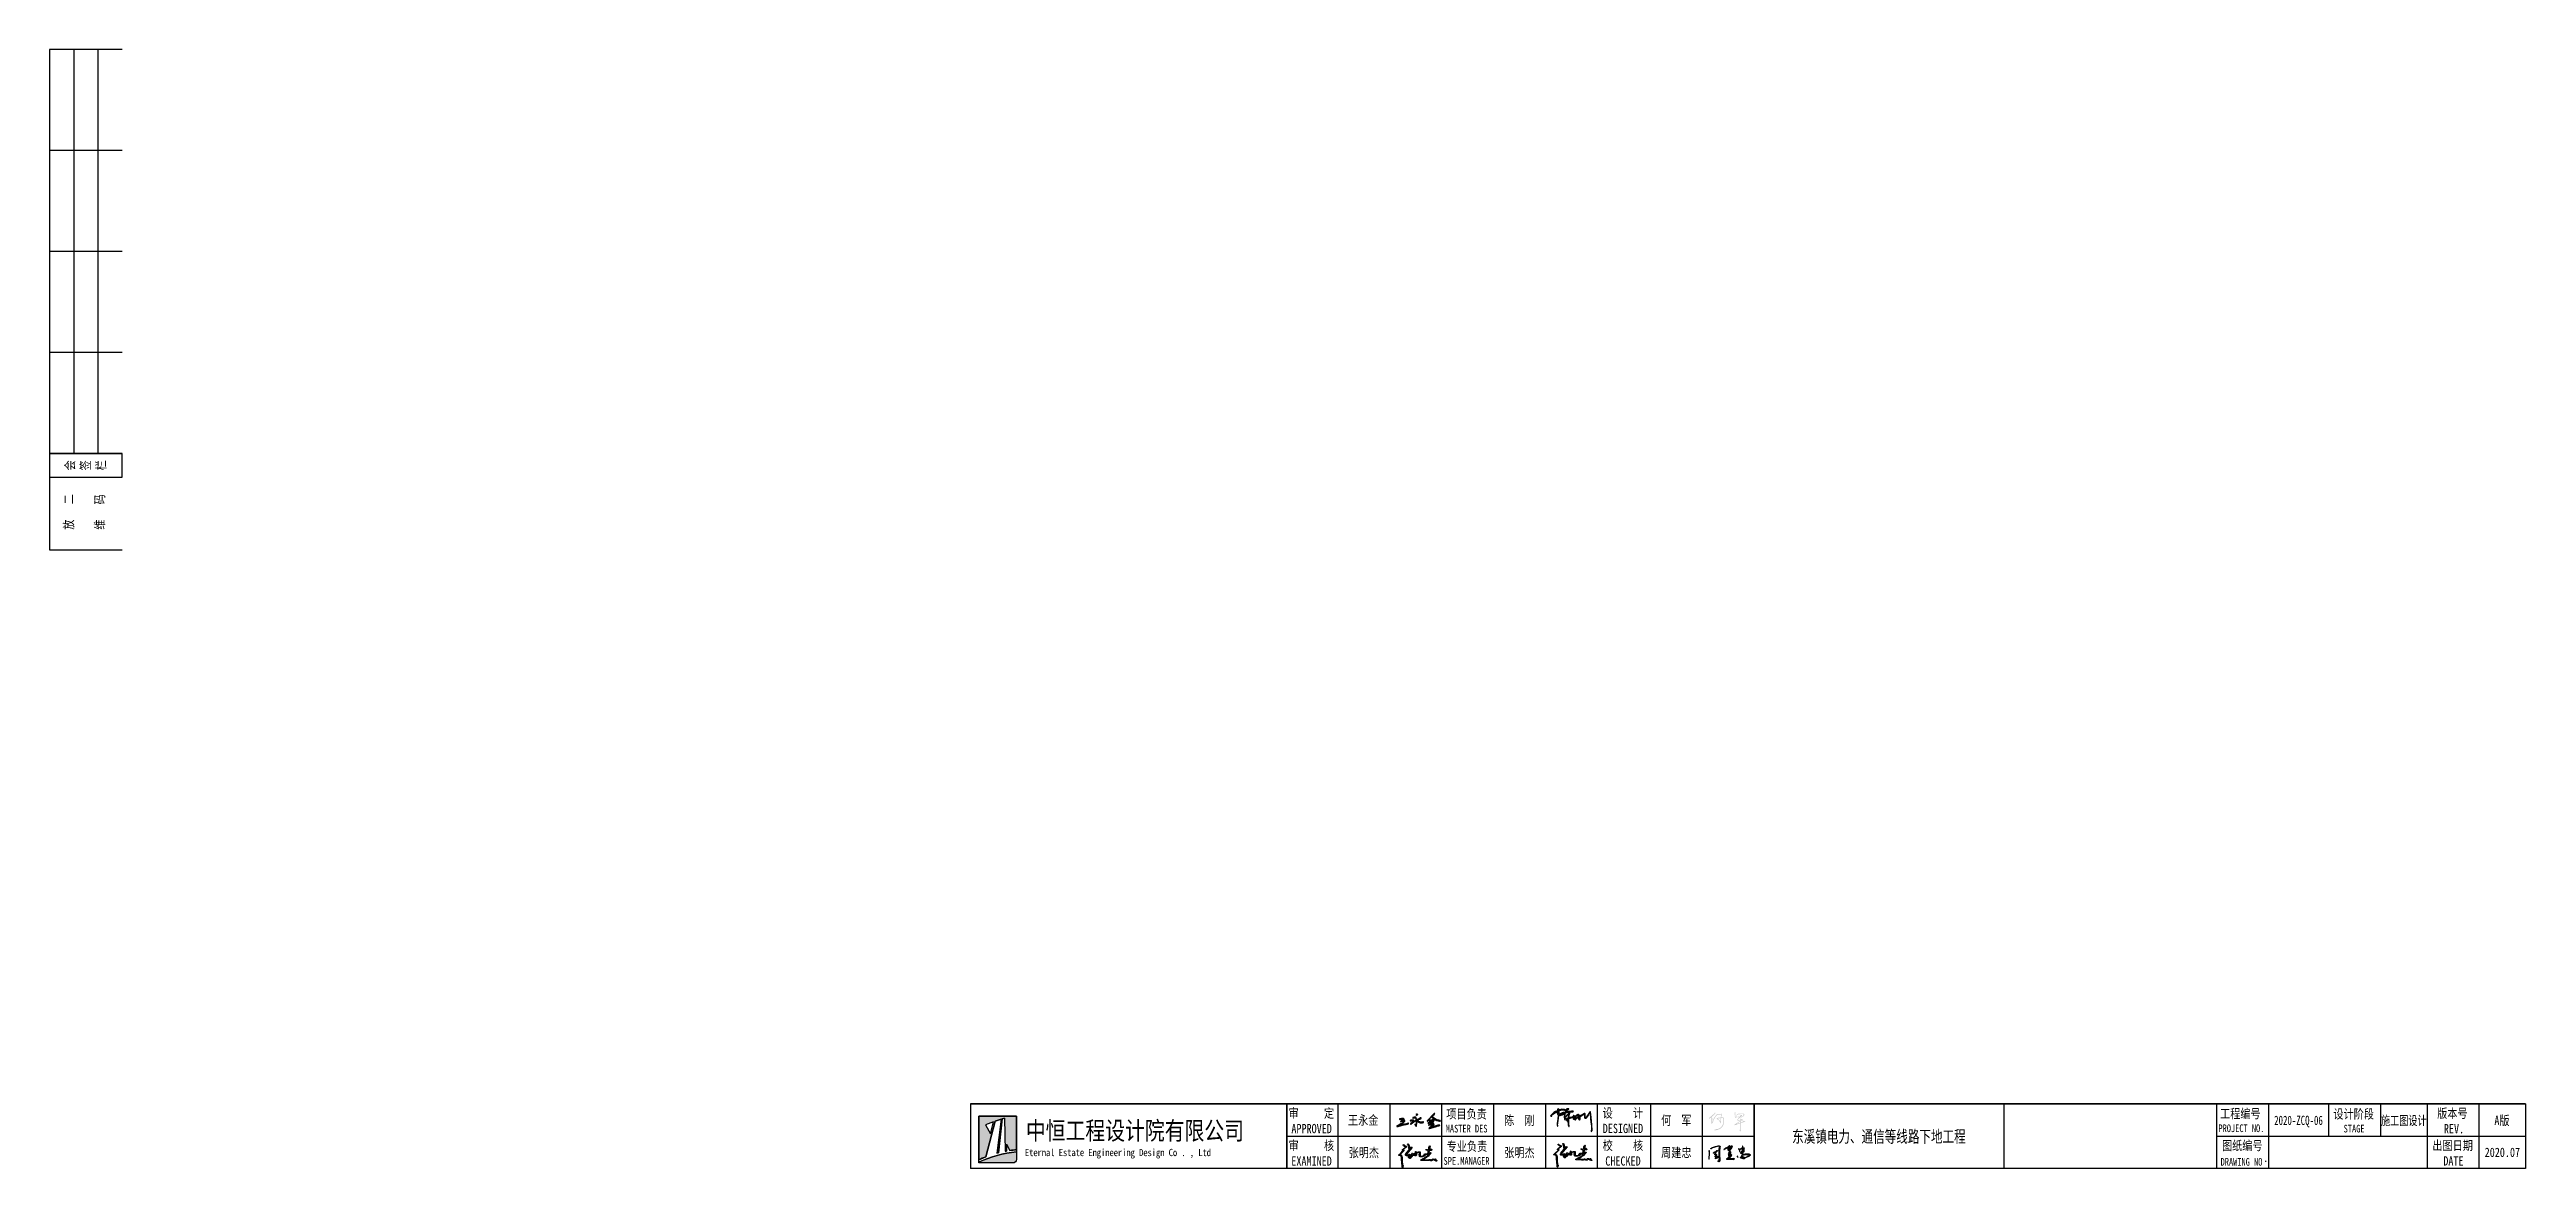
# Model space of a CAD drawing. Extents: x 1155 to 1768, y 184 to 461.
import ezdxf
from ezdxf.enums import TextEntityAlignment as Align

# ---------------------------------------------------------------- set-up
doc = ezdxf.new("R2010")
doc.units = 0
doc.header["$LTSCALE"] = 0.125
for name, color, linetype in [('pp-com', 7, 'Continuous'), ('PUB_TEXT', 7, 'Continuous'), ('PUB_TITLE', 4, 'Continuous'), ('TK', 7, 'Continuous')]:
    doc.layers.add(name, color=color, linetype=linetype)
doc.styles.add('统一文字', font='', dxfattribs={"width": 0.8})
doc.styles.get('统一文字').set_extended_font_data('SimSun')

msp = doc.modelspace()

# ---------------------------------------------------------------- texts
at = {"color": 7, "style": '统一文字', "width": 0.8}
for s, height, p in [('审     定', 2.3, (1461.37, 196.85)), ('王永金', 2.3, (1476.07, 195.11)), ('项目负责', 2.3, (1500.42, 196.65)), ('设    计', 2.3, (1539.12, 196.88)), ('工程编号', 2.3, (1691.99, 196.73)), ('设计阶段', 2.3, (1720.04, 196.64)), ('版本号', 2.3, (1745.73, 196.81)), ('A版', 2.3, (1759.89, 195.03)), ('审     核', 2.3, (1461.37, 188.84)), ('APPROVED', 2.3, (1462.07, 193.02)), ('MASTER DES', 1.9, (1500.28, 193.21)), ('专业负责', 2.3, (1500.51, 188.64)), ('校    核', 2.3, (1539.14, 188.84)), ('DESIGNED', 2.3, (1539.15, 193.05)), ('PROJECT NO.', 1.9, (1691.58, 193.3)), ('图纸编号', 2.3, (1692.46, 188.82)), ('STAGE', 1.9, (1722.58, 193.21)), ('出图日期', 2.3, (1744.55, 188.86)), ('REV.', 2.3, (1747.39, 192.98)), ('EXAMINED', 2.3, (1462.05, 185)), ('SPE.MANAGER', 1.9, (1499.74, 185.21)), ('CHECKED', 2.3, (1539.78, 185)), ('DRAWING NO', 1.9, (1692.12, 184.98)), ('.', 2.3, (1702.66, 185.9)), ('DATE', 2.3, (1747.25, 185.03)), ('2020.07', 2.3, (1757.49, 187.15))]:
    msp.add_text(s, height=height, dxfattribs=at).set_placement(p)
at = {"color": 7, "style": '统一文字'}
for s, width, p in [('陈  刚', 0.8, (1518.53, 196.27)), ('何  军', 0.8, (1557.37, 196.27)), ('施工图设计', 0.7, (1737.47, 196.21)), ('张明杰', 0.8, (1480, 188.27)), ('张明杰', 0.8, (1518.53, 188.27)), ('周建忠', 0.8, (1557.37, 188.27))]:
    msp.add_text(s, height=2.3, dxfattribs=dict(at, width=width)).set_placement(p, align=Align.MIDDLE)
at = {"color": 7, "style": '统一文字', "width": 0.7}
msp.add_text('2020-ZCQ-06', height=2.3, dxfattribs=at).set_placement((1711.4, 196.21), align=Align.MIDDLE_CENTER)
at = {"style": '统一文字', "width": 0.7}
msp.add_text('东溪镇电力、通信等线路下地工程', height=3, dxfattribs=at).set_placement((1607.52, 192.27), align=Align.MIDDLE)
at = {"color": 7, "char_height": 2.3, "attachment_point": 5, "rotation": 90, "style": '统一文字'}
for s, insert, width in [('\\pxqc;{\\fNSimSun|b0|i0|c134|p49;会\\P签\\P栏}', (1163.62, 358.34), 5.8443), ('\\pxqc;{\\fNSimSun|b0|i0|c134|p49;放   二\\P\\P维   码}', (1163.33, 346.8), 12.5939)]:
    msp.add_mtext(s, dxfattribs=dict(at, insert=insert, width=width))
at = {"color": 7, "insert": (1432.7, 193.4), "char_height": 4.5, "width": 72.7418, "attachment_point": 5, "style": '统一文字'}
msp.add_mtext('\\pxr2.1648,sm1,qd;{\\fSimHei|b1|i0|c134|p49;中恒工程设计院有限公司}', dxfattribs=at)
at = {"color": 7, "linetype": 'Continuous', "lineweight": -3, "insert": (1396.07, 189.15), "char_height": 1.8, "width": 85.074, "attachment_point": 1}
msp.add_mtext('\\pxi-3,l3,r12.263,qd,t29;{\\fSimHei|b1|i0|c134|p49;\\W0.9;\\T0.95;Eternal Estate Engineering Design Co . , Ltd}', dxfattribs=at)

# ---------------------------------------------------------------- blocks, each defined once
blk = doc.blocks.new('yu0')
at = {"layer": 'PUB_TEXT'}
h = blk.add_hatch(color=256, dxfattribs=at)
h.paths.add_polyline_path([(-695346, -302765), (-695346, -302276), (-695891, -302276), (-695891, -302910), (-695790, -302866), (-695653, -302351), (-695567, -302320), (-695632, -302814), (-695608, -302808), (-695552, -302314), (-695521, -302303), (-695508, -302786), (-695491, -302783), (-695490, -302683), (-695439, -302775), (-695346, -302765)])
h.paths.add_polyline_path([(-695722, -302533), (-695678, -302359), (-695796, -302402), (-695722, -302533)], flags=16)
h = blk.add_hatch(color=256, dxfattribs=at)
edge = h.paths.add_edge_path()
edge.add_line((-695346, -302795), (-695346, -302905))
edge.add_arc((-695396, -302905), 50, 270, 359.9999, ccw=False)
edge.add_line((-695396, -302955), (-695891, -302955))
edge.add_line((-695891, -302955), (-695891, -302945))
edge.add_arc((-695198, -304401), 1613, 95.2524, 115.4277, ccw=False)
edge.add_line((-695346, -302795), (-695346, -302795))
for p, q in [((-695552, -302314), (-695608, -302808)), ((-695521, -302303), (-695552, -302314)), ((-695521, -302303), (-695508, -302786)), ((-695678, -302359), (-695796, -302402)), ((-695796, -302402), (-695722, -302533)), ((-695653, -302351), (-695790, -302866)), ((-695722, -302533), (-695678, -302359)), ((-695567, -302320), (-695653, -302351)), ((-695567, -302320), (-695632, -302814)), ((-695490, -302683), (-695491, -302783)), ((-695490, -302683), (-695439, -302775))]:
    blk.add_line(p, q, dxfattribs=at)
for points in [[(-695346, -302765), (-695346, -302276), (-695891, -302276), (-695891, -302910), (-695790, -302866), (-695653, -302351), (-695567, -302320), (-695632, -302814), (-695608, -302808), (-695552, -302314), (-695521, -302303), (-695508, -302786), (-695491, -302783), (-695490, -302683), (-695439, -302775), (-695346, -302765)], [(-695722, -302533), (-695678, -302359), (-695796, -302402), (-695722, -302533)]]:
    blk.add_lwpolyline(points, close=True, dxfattribs=at)
for points in [[(-695891, -302276), (-695346, -302276), (-695346, -302905, -0.414214), (-695396, -302955), (-695891, -302955)], [(-695346, -302795), (-695346, -302905, -0.414213), (-695396, -302955), (-695891, -302955), (-695891, -302945, -0.08826), (-695346, -302795)]]:
    blk.add_lwpolyline(points, format="xyb", close=True, dxfattribs=at)
for centre, radius, start, end in [((-695198, -304401), 1613, 95.2524, 115.4277), ((-695236, -304278), 1517, 111.4156, 115.5581), ((-695236, -304278), 1517, 104.1709, 105.1224), ((-695236, -304278), 1517, 99.666, 100.3024), ((-695236, -304278), 1517, 94.1347, 97.664)]:
    blk.add_arc(centre, radius, start, end, dxfattribs=at)
blk = doc.blocks.new('cg')
h = blk.add_hatch(color=256)
h.dxf.hatch_style = 1
h.paths.add_polyline_path([(271372, 17706), (271376, 17714), (271376, 17726), (271399, 17755), (271507, 17819), (271508, 17810), (271508, 17804), (271504, 17780), (271512, 17764), (271517, 17753), (271541, 17733), (271539, 17735), (271534, 17730), (271522, 17630), (271511, 17574), (271508, 17538), (271508, 17477), (271512, 17473), (271513, 17460), (271519, 17456), (271526, 17456), (271526, 17461), (271525, 17465), (271520, 17469), (271520, 17475), (271520, 17480), (271516, 17484), (271516, 17512), (271520, 17512), (271521, 17539), (271546, 17712), (271558, 17726), (271591, 17725), (271607, 17730), (271642, 17742), (271668, 17751), (271692, 17776), (271696, 17775), (271681, 17696), (271677, 17663), (271684, 17663), (271693, 17662), (271796, 17763), (271796, 17763), (271800, 17764), (271801, 17757), (271797, 17752), (271787, 17728), (271784, 17707), (271780, 17679), (271780, 17662), (271777, 17659), (271687, 17642), (271687, 17624), (271699, 17623), (271717, 17617), (271738, 17604), (271759, 17573), (271777, 17541), (271777, 17509), (271782, 17487), (271791, 17449), (271807, 17449), (271807, 17458), (271803, 17464), (271794, 17506), (271791, 17565), (271794, 17645), (271794, 17654), (271830, 17653), (271902, 17680), (271902, 17636), (271909, 17628), (271920, 17628), (271930, 17628), (271936, 17640), (271936, 17640), (271936, 17626), (271944, 17620), (271950, 17618), (271957, 17618), (271985, 17648), (271998, 17679), (271998, 17679), (272049, 17615), (272062, 17615), (272072, 17621), (272073, 17699), (272116, 17718), (272162, 17749), (272173, 17756), (272183, 17756), (272183, 17744), (272183, 17739), (272183, 17734), (272183, 17681), (272192, 17659), (272211, 17653), (272221, 17659), (272270, 17716), (272293, 17762), (272301, 17779), (272309, 17788), (272320, 17788), (272334, 17632), (272336, 17563), (272352, 17461), (272355, 17358), (272351, 17349), (272351, 17338), (272351, 17327), (272362, 17332), (272362, 17342), (272362, 17342), (272369, 17350), (272364, 17499), (272358, 17584), (272351, 17683), (272334, 17806), (272333, 17815), (272326, 17820), (272320, 17824), (272287, 17773), (272256, 17722), (272243, 17702), (272228, 17690), (272228, 17682), (272222, 17677), (272213, 17673), (272206, 17673), (272201, 17678), (272201, 17685), (272201, 17689), (272199, 17762), (272193, 17773), (272183, 17773), (272099, 17724), (272087, 17718), (272081, 17715), (272071, 17711), (272063, 17711), (272054, 17734), (272049, 17741), (272037, 17747), (272020, 17747), (272015, 17747), (272000, 17737), (271987, 17727), (271968, 17708), (271950, 17708), (271942, 17707), (271942, 17666), (271938, 17661), (271927, 17651), (271921, 17647), (271918, 17647), (271915, 17660), (271915, 17673), (271917, 17683), (271918, 17688), (271921, 17696), (271926, 17702), (271930, 17706), (271930, 17713), (271922, 17718), (271915, 17718), (271909, 17718), (271904, 17709), (271904, 17701), (271904, 17693), (271900, 17693), (271865, 17677), (271845, 17673), (271819, 17669), (271810, 17669), (271801, 17673), (271797, 17680), (271815, 17755), (271819, 17772), (271821, 17783), (271814, 17786), (271802, 17784), (271785, 17772), (271737, 17718), (271720, 17699), (271705, 17690), (271694, 17684), (271694, 17709), (271712, 17786), (271744, 17797), (271756, 17801), (271781, 17801), (271819, 17807), (271841, 17810), (271871, 17815), (271891, 17815), (271903, 17820), (271911, 17823), (271898, 17830), (271881, 17830), (271860, 17826), (271835, 17820), (271811, 17822), (271786, 17822), (271764, 17817), (271752, 17814), (271736, 17810), (271723, 17810), (271735, 17843), (271747, 17855), (271752, 17861), (271767, 17866), (271780, 17871), (271794, 17879), (271794, 17887), (271785, 17887), (271769, 17886), (271749, 17883), (271738, 17875), (271730, 17864), (271723, 17855), (271723, 17850), (271711, 17858), (271705, 17862), (271690, 17872), (271671, 17872), (271621, 17875), (271599, 17870), (271585, 17863), (271558, 17858), (271552, 17858), (271546, 17881), (271546, 17881), (271528, 17885), (271518, 17879), (271515, 17870), (271512, 17861), (271512, 17842), (271512, 17836), (271465, 17817), (271427, 17793), (271384, 17758), (271363, 17738), (271350, 17723), (271347, 17721), (271344, 17716), (271347, 17710), (271353, 17706), (271363, 17702), (271374, 17702), (271372, 17706)])
h.paths.add_polyline_path([(271755, 17631), (271770, 17632), (271777, 17618), (271779, 17606), (271779, 17594), (271763, 17605), (271747, 17616), (271746, 17631)], flags=16)
h.paths.add_polyline_path([(271575, 17741), (271605, 17756), (271618, 17762), (271629, 17767), (271644, 17771), (271649, 17773), (271659, 17778), (271668, 17778), (271671, 17778), (271671, 17771), (271666, 17771), (271655, 17766), (271647, 17762), (271637, 17756), (271624, 17749), (271614, 17744), (271601, 17742), (271587, 17739), (271575, 17741)], flags=16)
h.paths.add_polyline_path([(271555, 17753), (271556, 17836), (271559, 17842), (271565, 17847), (271630, 17860), (271646, 17860), (271670, 17860), (271681, 17859), (271691, 17853), (271701, 17847), (271713, 17839), (271713, 17822), (271713, 17812), (271697, 17799), (271658, 17799), (271643, 17789), (271628, 17789), (271610, 17780), (271597, 17772), (271580, 17762), (271571, 17757), (271555, 17753)], flags=16)
h.paths.add_polyline_path([(271518, 17822), (271520, 17825), (271527, 17828), (271532, 17831), (271535, 17833), (271539, 17826), (271539, 17823), (271539, 17755), (271534, 17758), (271530, 17762), (271523, 17774), (271520, 17777), (271520, 17782), (271518, 17785), (271518, 17822)], flags=16)
h.paths.add_polyline_path([(271534, 17866), (271529, 17863), (271528, 17860), (271525, 17857), (271524, 17852), (271525, 17847), (271527, 17845), (271530, 17845), (271533, 17845), (271535, 17850), (271537, 17855), (271539, 17860), (271539, 17864), (271537, 17866), (271534, 17866)], flags=16)
h.paths.add_polyline_path([(271981, 17681), (271976, 17687), (271972, 17684), (271964, 17678), (271955, 17670), (271948, 17664), (271948, 17652), (271943, 17643), (271943, 17636), (271950, 17636), (271957, 17636), (271965, 17648), (271975, 17662), (271975, 17672), (271983, 17678)], flags=16)
h.paths.add_polyline_path([(271999, 17716), (272008, 17725), (272015, 17732), (272028, 17729), (272039, 17727), (272044, 17718), (272048, 17709), (272044, 17707), (272034, 17704), (272027, 17703), (272016, 17703), (272009, 17703), (272006, 17708), (271999, 17715)], flags=16)
h.paths.add_polyline_path([(272017, 17680), (272019, 17684), (272027, 17684), (272041, 17688), (272046, 17690), (272057, 17690), (272057, 17677), (272059, 17663), (272063, 17646), (272058, 17636), (272054, 17631), (272047, 17635), (272039, 17650), (272032, 17663), (272023, 17671), (272017, 17680)], flags=16)
for points in [[(271372, 17706), (271376, 17714), (271376, 17726), (271399, 17755), (271507, 17819), (271508, 17810), (271508, 17804), (271504, 17780), (271512, 17764), (271517, 17753), (271541, 17733), (271539, 17735), (271534, 17730), (271522, 17630), (271511, 17574), (271508, 17538), (271508, 17477), (271512, 17473), (271513, 17460), (271519, 17456), (271526, 17456), (271526, 17461), (271525, 17465), (271520, 17469), (271520, 17475), (271520, 17480), (271516, 17484), (271516, 17512), (271520, 17512), (271521, 17539), (271546, 17712), (271558, 17726), (271591, 17725), (271607, 17730), (271642, 17742), (271668, 17751), (271692, 17776), (271696, 17775), (271681, 17696), (271677, 17663), (271684, 17663), (271693, 17662), (271796, 17763), (271796, 17763), (271800, 17764), (271801, 17757), (271797, 17752), (271787, 17728), (271784, 17707), (271780, 17679), (271780, 17662), (271777, 17659), (271687, 17642), (271687, 17624), (271699, 17623), (271717, 17617), (271738, 17604), (271759, 17573), (271777, 17541), (271777, 17509), (271782, 17487), (271791, 17449), (271807, 17449), (271807, 17458), (271803, 17464), (271794, 17506), (271791, 17565), (271794, 17645), (271794, 17654), (271830, 17653), (271902, 17680), (271902, 17636), (271909, 17628), (271920, 17628), (271930, 17628), (271936, 17640), (271936, 17640), (271936, 17626), (271944, 17620), (271950, 17618), (271957, 17618), (271985, 17648), (271998, 17679), (271998, 17679), (272049, 17615), (272062, 17615), (272072, 17621), (272073, 17699), (272116, 17718), (272162, 17749), (272173, 17756), (272183, 17756), (272183, 17744), (272183, 17739), (272183, 17734), (272183, 17681), (272192, 17659), (272211, 17653), (272221, 17659), (272270, 17716), (272293, 17762), (272301, 17779), (272309, 17788), (272320, 17788), (272334, 17632), (272336, 17563), (272352, 17461), (272355, 17358), (272351, 17349), (272351, 17338), (272351, 17327), (272362, 17332), (272362, 17342), (272362, 17342), (272369, 17350), (272364, 17499), (272358, 17584), (272351, 17683), (272334, 17806), (272333, 17815), (272326, 17820), (272320, 17824), (272287, 17773), (272256, 17722), (272243, 17702), (272228, 17690), (272228, 17682), (272222, 17677), (272213, 17673), (272206, 17673), (272201, 17678), (272201, 17685), (272201, 17689), (272199, 17762), (272193, 17773), (272183, 17773), (272099, 17724), (272087, 17718), (272081, 17715), (272071, 17711), (272063, 17711), (272054, 17734), (272049, 17741), (272037, 17747), (272020, 17747), (272015, 17747), (272000, 17737), (271987, 17727), (271968, 17708), (271950, 17708), (271942, 17707), (271942, 17666), (271938, 17661), (271927, 17651), (271921, 17647), (271918, 17647), (271915, 17660), (271915, 17673), (271917, 17683), (271918, 17688), (271921, 17696), (271926, 17702), (271930, 17706), (271930, 17713), (271922, 17718), (271915, 17718), (271909, 17718), (271904, 17709), (271904, 17701), (271904, 17693), (271900, 17693), (271865, 17677), (271845, 17673), (271819, 17669), (271810, 17669), (271801, 17673), (271797, 17680), (271815, 17755), (271819, 17772), (271821, 17783), (271814, 17786), (271802, 17784), (271785, 17772), (271737, 17718), (271720, 17699), (271705, 17690), (271694, 17684), (271694, 17709), (271712, 17786), (271744, 17797), (271756, 17801), (271781, 17801), (271819, 17807), (271841, 17810), (271871, 17815), (271891, 17815), (271903, 17820), (271911, 17823), (271898, 17830), (271881, 17830), (271860, 17826), (271835, 17820), (271811, 17822), (271786, 17822), (271764, 17817), (271752, 17814), (271736, 17810), (271723, 17810), (271735, 17843), (271747, 17855), (271752, 17861), (271767, 17866), (271780, 17871), (271794, 17879), (271794, 17887), (271785, 17887), (271769, 17886), (271749, 17883), (271738, 17875), (271730, 17864), (271723, 17855), (271723, 17850), (271711, 17858), (271705, 17862), (271690, 17872), (271671, 17872), (271621, 17875), (271599, 17870), (271585, 17863), (271558, 17858), (271552, 17858), (271546, 17881), (271546, 17881), (271528, 17885), (271518, 17879), (271515, 17870), (271512, 17861), (271512, 17842), (271512, 17836), (271465, 17817), (271427, 17793), (271384, 17758), (271363, 17738), (271350, 17723), (271347, 17721), (271344, 17716), (271347, 17710), (271353, 17706), (271363, 17702), (271374, 17702), (271372, 17706)], [(271518, 17822), (271520, 17825), (271527, 17828), (271532, 17831), (271535, 17833), (271539, 17826), (271539, 17823), (271539, 17755), (271534, 17758), (271530, 17762), (271523, 17774), (271520, 17777), (271520, 17782), (271518, 17785), (271518, 17822)], [(271534, 17866), (271529, 17863), (271528, 17860), (271525, 17857), (271524, 17852), (271525, 17847), (271527, 17845), (271530, 17845), (271533, 17845), (271535, 17850), (271537, 17855), (271539, 17860), (271539, 17864), (271537, 17866), (271534, 17866)], [(271555, 17753), (271556, 17836), (271559, 17842), (271565, 17847), (271630, 17860), (271646, 17860), (271670, 17860), (271681, 17859), (271691, 17853), (271701, 17847), (271713, 17839), (271713, 17822), (271713, 17812), (271697, 17799), (271658, 17799), (271643, 17789), (271628, 17789), (271610, 17780), (271597, 17772), (271580, 17762), (271571, 17757), (271555, 17753)], [(271575, 17741), (271605, 17756), (271618, 17762), (271629, 17767), (271644, 17771), (271649, 17773), (271659, 17778), (271668, 17778), (271671, 17778), (271671, 17771), (271666, 17771), (271655, 17766), (271647, 17762), (271637, 17756), (271624, 17749), (271614, 17744), (271601, 17742), (271587, 17739), (271575, 17741)], [(271755, 17631), (271770, 17632), (271777, 17618), (271779, 17606), (271779, 17594), (271763, 17605), (271747, 17616), (271746, 17631)], [(271981, 17681), (271976, 17687), (271972, 17684), (271964, 17678), (271955, 17670), (271948, 17664), (271948, 17652), (271943, 17643), (271943, 17636), (271950, 17636), (271957, 17636), (271965, 17648), (271975, 17662), (271975, 17672), (271983, 17678)], [(271999, 17716), (272008, 17725), (272015, 17732), (272028, 17729), (272039, 17727), (272044, 17718), (272048, 17709), (272044, 17707), (272034, 17704), (272027, 17703), (272016, 17703), (272009, 17703), (272006, 17708), (271999, 17715)], [(272017, 17680), (272019, 17684), (272027, 17684), (272041, 17688), (272046, 17690), (272057, 17690), (272057, 17677), (272059, 17663), (272063, 17646), (272058, 17636), (272054, 17631), (272047, 17635), (272039, 17650), (272032, 17663), (272023, 17671), (272017, 17680)]]:
    blk.add_lwpolyline(points, close=True)
blk = doc.blocks.new('张明杰')
at = {"layer": 'pp-com'}
blk.add_hatch(color=256, dxfattribs=at).paths.add_polyline_path([(571.31, 263.29), (571.47, 263.24), (571.57, 263.15), (571.64, 262.97), (571.71, 262.73), (571.76, 262.16), (571.87, 260.42), (571.92, 260.02), (572.02, 259.94), (572.1, 259.97), (572.13, 260.14), (572.16, 260.31), (572.16, 260.49), (572.1, 260.54), (572.03, 260.4), (571.93, 262), (571.9, 262.5), (571.88, 262.76), (571.84, 263.01), (571.69, 263.29), (571.56, 263.4), (571.3, 263.43), (572.39, 264.57), (572.39, 264.7), (572.32, 264.74), (572.19, 264.73), (572.2, 264.82), (572.4, 265.06), (572.85, 265.39), (573.08, 265.54), (573.14, 265.69), (573.05, 265.79), (572.86, 265.87), (572.66, 265.93), (572.45, 266.03), (572.23, 266.23), (572.15, 266.19), (572.14, 266.07), (572.31, 265.91), (572.51, 265.76), (572.77, 265.66), (572.8, 265.57), (572.18, 265), (572.02, 264.89), (572.01, 264.71), (572.07, 264.67), (572.18, 264.62), (572.13, 264.5), (571.56, 263.92), (571.01, 263.38), (570.98, 263.26), (571.15, 263.2)])
h = blk.add_hatch(color=256, dxfattribs=at)
h.paths.add_polyline_path([(573.92, 262.77), (573.89, 262.95), (573.85, 263.33), (573.92, 263.44), (573.96, 263.57), (573.84, 263.62), (573.71, 263.54), (573.53, 263.44), (573.3, 263.4), (573.07, 263.39), (573.01, 263.47), (573.08, 263.63), (574.63, 265.47), (574.53, 265.55), (574.4, 265.49), (574.16, 265.26), (574, 265.03), (573.96, 264.99), (573.92, 265.24), (573.89, 265.56), (573.83, 265.96), (573.69, 266.32), (573.51, 266.42), (573.44, 266.41), (573.41, 266.32), (573.43, 266.2), (573.54, 266.12), (573.6, 265.97), (573.65, 265.81), (573.7, 265.68), (573.73, 265.25), (573.79, 264.89), (573.77, 264.75), (572.93, 263.74), (572.81, 263.6), (572.8, 263.43), (572.83, 263.3), (572.93, 263.22), (573.12, 263.18), (573.49, 263.19), (573.62, 263.19), (573.66, 263.1), (573.64, 262.91), (573.69, 262.66), (573.8, 262.49), (573.98, 262.42), (574.08, 262.43), (574.27, 262.68), (574.33, 262.83), (574.36, 262.83), (574.5, 262.81), (574.58, 262.85), (574.62, 262.93), (574.62, 263.1), (574.64, 263.25), (574.68, 263.3), (574.73, 263.36), (574.75, 263.31), (574.8, 263.26), (574.87, 263.24), (574.95, 263.23), (574.99, 263.26), (575, 263.33), (575.04, 263.35), (575.1, 263.34), (575.14, 263.32), (575.25, 263.25), (575.46, 263.17), (575.63, 263.18), (575.73, 263.2), (575.78, 263.24), (575.81, 263.3), (575.82, 263.39), (575.82, 263.51), (575.84, 263.81), (575.84, 263.9), (576.1, 263.94), (576.5, 264.03), (576.67, 264.09), (576.72, 264.08), (576.71, 264), (576.68, 263.96), (576.64, 263.8), (576.61, 263.53), (576.64, 263.07), (576.68, 262.98), (576.84, 262.9), (577.02, 262.87), (577.31, 262.89), (577.5, 262.91), (577.69, 262.95), (578, 263.02), (578.11, 263.05), (578.15, 263.09), (578.15, 263.19), (578.12, 263.26), (578.08, 263.33), (578.13, 263.35), (578.23, 263.36), (578.32, 263.38), (578.44, 263.43), (578.59, 263.52), (578.69, 263.52), (578.8, 263.38), (578.93, 263.2), (578.74, 263.08), (578.28, 262.74), (577.88, 262.52), (577.05, 262.07), (577.04, 261.95), (577.11, 261.87), (578.55, 261.85), (578.84, 261.85), (579.03, 261.85), (579.21, 261.89), (579.32, 261.93), (579.5, 261.96), (579.63, 261.89), (579.78, 261.79), (580.01, 261.8), (580.14, 261.86), (580.23, 261.94), (580.35, 262.06), (580.46, 262.07), (580.55, 262.04), (580.7, 261.97), (580.81, 261.95), (580.88, 261.91), (581.01, 261.84), (581.1, 261.78), (581.26, 261.72), (581.35, 261.72), (581.44, 261.73), (581.41, 261.86), (581.29, 261.98), (581.2, 262.09), (581.15, 262.19), (581.06, 262.29), (580.99, 262.27), (580.95, 262.19), (580.98, 262.09), (580.87, 262.12), (580.67, 262.19), (580.54, 262.27), (580.38, 262.29), (580.28, 262.26), (580.09, 262.12), (579.99, 262.03), (579.9, 262.03), (579.82, 262.03), (579.74, 262.04), (579.63, 262.1), (579.51, 262.16), (579.4, 262.17), (579.29, 262.14), (579.23, 262.09), (579.16, 262.08), (579.07, 262.07), (578.5, 262.08), (578.12, 262.1), (577.82, 262.1), (577.59, 262.13), (577.76, 262.21), (578.28, 262.5), (578.69, 262.8), (579.08, 263.05), (579.21, 263.08), (579.28, 263.19), (579.32, 263.29), (579.77, 263.79), (579.87, 263.92), (579.83, 264.01), (579.72, 264.04), (579.51, 264), (579.39, 263.96), (579.26, 263.93), (579.32, 264.61), (579.52, 264.63), (579.77, 264.64), (579.93, 264.66), (580.01, 264.69), (580.05, 264.77), (580.03, 264.87), (579.89, 265.02), (579.78, 265.1), (579.7, 265.09), (579.67, 264.98), (579.76, 264.89), (579.68, 264.88), (579.51, 264.86), (579.4, 264.88), (579.39, 264.94), (579.38, 265.05), (579.49, 265.54), (579.57, 265.72), (579.57, 265.84), (579.52, 265.92), (579.4, 265.9), (579.34, 265.72), (579.27, 265.55), (579.21, 265.34), (579.14, 264.82), (578.91, 264.82), (578.73, 264.86), (578.59, 264.92), (578.49, 264.92), (578.44, 264.85), (578.5, 264.73), (578.76, 264.67), (579.09, 264.64), (579.08, 263.94), (579.04, 263.88), (578.84, 263.8), (578.68, 263.73), (578.54, 263.73), (578.21, 263.72), (578.03, 263.68), (577.92, 263.54), (577.85, 263.36), (577.85, 263.23), (577.83, 263.17), (577.57, 263.14), (577.27, 263.1), (577.04, 263.1), (576.92, 263.1), (576.84, 263.17), (576.83, 263.3), (576.83, 263.64), (576.83, 263.82), (576.86, 263.99), (576.9, 264.13), (576.86, 264.24), (576.72, 264.23), (576.37, 264.21), (576.08, 264.13), (575.88, 264.07), (575.75, 264.09), (575.72, 264.25), (575.65, 264.36), (575.58, 264.32), (575.57, 264.22), (575.59, 263.97), (575.03, 263.7), (574.97, 263.59), (574.88, 263.57), (574.87, 263.59), (574.85, 263.7), (574.77, 263.85), (574.67, 263.9), (574.58, 263.82), (574.51, 263.59), (574.5, 263.42), (574.47, 263.24), (574.42, 263.13), (574.39, 263.29), (574.35, 263.52), (574.25, 263.57), (574.19, 263.43), (574.17, 263.16), (574.15, 262.98), (573.99, 262.72)])
h.paths.add_polyline_path([(575.17, 263.53), (575.29, 263.61), (575.44, 263.69), (575.6, 263.79), (575.64, 263.72), (575.63, 263.58), (575.61, 263.46), (575.58, 263.42), (575.49, 263.39), (575.33, 263.41), (575.27, 263.45)], flags=16)
h.paths.add_polyline_path([(578.81, 263.6), (578.96, 263.67), (579.05, 263.66), (579.05, 263.35), (578.97, 263.44), (578.86, 263.52)], flags=16)
h.paths.add_polyline_path([(579.25, 263.49), (579.26, 263.74), (579.29, 263.76), (579.45, 263.79), (579.52, 263.77), (579.45, 263.69), (579.34, 263.56)], flags=16)
for points in [[(572.23, 266.23), (572.45, 266.03), (572.66, 265.93), (572.86, 265.87), (573.05, 265.79), (573.14, 265.69), (573.08, 265.54), (572.85, 265.39), (572.4, 265.06), (572.2, 264.82), (572.19, 264.73), (572.32, 264.74), (572.39, 264.7), (572.39, 264.57), (571.3, 263.43), (571.56, 263.4), (571.69, 263.29), (571.84, 263.01), (571.88, 262.76), (571.9, 262.5), (571.93, 262), (572.03, 260.4), (572.1, 260.54), (572.16, 260.49), (572.16, 260.31), (572.13, 260.14), (572.1, 259.97), (572.02, 259.94), (571.92, 260.02), (571.87, 260.42), (571.76, 262.16), (571.71, 262.73), (571.64, 262.97), (571.57, 263.15), (571.47, 263.24), (571.31, 263.29), (571.15, 263.2), (570.98, 263.26), (571.01, 263.38), (571.56, 263.92), (572.13, 264.5), (572.18, 264.62), (572.07, 264.67), (572.01, 264.71), (572.02, 264.89), (572.18, 265), (572.8, 265.57), (572.77, 265.66), (572.51, 265.76), (572.31, 265.91), (572.14, 266.07), (572.15, 266.19)], [(573.51, 266.42), (573.69, 266.32), (573.83, 265.96), (573.89, 265.56), (573.92, 265.24), (573.96, 264.99), (574, 265.03), (574.16, 265.26), (574.4, 265.49), (574.53, 265.55), (574.63, 265.47), (573.08, 263.63), (573.01, 263.47), (573.07, 263.39), (573.3, 263.4), (573.53, 263.44), (573.71, 263.54), (573.84, 263.62), (573.96, 263.57), (573.92, 263.44), (573.85, 263.33), (573.89, 262.95), (573.92, 262.77), (573.99, 262.72), (574.15, 262.98), (574.17, 263.16), (574.19, 263.43), (574.25, 263.57), (574.35, 263.52), (574.39, 263.29), (574.42, 263.13), (574.47, 263.24), (574.5, 263.42), (574.51, 263.59), (574.58, 263.82), (574.67, 263.9), (574.77, 263.85), (574.85, 263.7), (574.87, 263.59), (574.88, 263.57), (574.97, 263.59), (575.03, 263.7), (575.59, 263.97), (575.57, 264.22), (575.58, 264.32), (575.65, 264.36), (575.72, 264.25), (575.75, 264.09), (575.88, 264.07), (576.08, 264.13), (576.37, 264.21), (576.72, 264.23), (576.86, 264.24), (576.9, 264.13), (576.86, 263.99), (576.83, 263.82), (576.83, 263.64), (576.83, 263.3), (576.84, 263.17), (576.92, 263.1), (577.04, 263.1), (577.27, 263.1), (577.57, 263.14), (577.83, 263.17), (577.85, 263.23), (577.85, 263.36), (577.92, 263.54), (578.03, 263.68), (578.21, 263.72), (578.54, 263.73), (578.68, 263.73), (578.84, 263.8), (579.04, 263.88), (579.08, 263.94), (579.09, 264.64), (578.76, 264.67), (578.5, 264.73), (578.44, 264.85), (578.49, 264.92), (578.59, 264.92), (578.73, 264.86), (578.91, 264.82), (579.14, 264.82), (579.21, 265.34), (579.27, 265.55), (579.34, 265.72), (579.4, 265.9), (579.52, 265.92), (579.57, 265.84), (579.57, 265.72), (579.49, 265.54), (579.38, 265.05), (579.39, 264.94), (579.4, 264.88), (579.51, 264.86), (579.68, 264.88), (579.76, 264.89), (579.67, 264.98), (579.7, 265.09), (579.78, 265.1), (579.89, 265.02), (580.03, 264.87), (580.05, 264.77), (580.01, 264.69), (579.93, 264.66), (579.77, 264.64), (579.52, 264.63), (579.32, 264.61), (579.26, 263.93), (579.39, 263.96), (579.51, 264), (579.72, 264.04), (579.83, 264.01), (579.87, 263.92), (579.77, 263.79), (579.32, 263.29), (579.28, 263.19), (579.21, 263.08), (579.08, 263.05), (578.69, 262.8), (578.28, 262.5), (577.76, 262.21), (577.59, 262.13), (577.82, 262.1), (578.12, 262.1), (578.5, 262.08), (579.07, 262.07), (579.16, 262.08), (579.23, 262.09), (579.29, 262.14), (579.4, 262.17), (579.51, 262.16), (579.63, 262.1), (579.74, 262.04), (579.82, 262.03), (579.9, 262.03), (579.99, 262.03), (580.09, 262.12), (580.28, 262.26), (580.38, 262.29), (580.54, 262.27), (580.67, 262.19), (580.87, 262.12), (580.98, 262.09), (580.95, 262.19), (580.99, 262.27), (581.06, 262.29), (581.15, 262.19), (581.2, 262.09), (581.29, 261.98), (581.41, 261.86), (581.44, 261.73), (581.35, 261.72), (581.26, 261.72), (581.1, 261.78), (581.01, 261.84), (580.88, 261.91), (580.81, 261.95), (580.7, 261.97), (580.55, 262.04), (580.46, 262.07), (580.35, 262.06), (580.23, 261.94), (580.14, 261.86), (580.01, 261.8), (579.78, 261.79), (579.63, 261.89), (579.5, 261.96), (579.32, 261.93), (579.21, 261.89), (579.03, 261.85), (578.84, 261.85), (578.55, 261.85), (577.11, 261.87), (577.04, 261.95), (577.05, 262.07), (577.88, 262.52), (578.28, 262.74), (578.74, 263.08), (578.93, 263.2), (578.8, 263.38), (578.69, 263.52), (578.59, 263.52), (578.44, 263.43), (578.32, 263.38), (578.23, 263.36), (578.13, 263.35), (578.08, 263.33), (578.12, 263.26), (578.15, 263.19), (578.15, 263.09), (578.11, 263.05), (578, 263.02), (577.69, 262.95), (577.5, 262.91), (577.31, 262.89), (577.02, 262.87), (576.84, 262.9), (576.68, 262.98), (576.64, 263.07), (576.61, 263.53), (576.64, 263.8), (576.68, 263.96), (576.71, 264), (576.72, 264.08), (576.67, 264.09), (576.5, 264.03), (576.1, 263.94), (575.84, 263.9), (575.84, 263.81), (575.82, 263.51), (575.82, 263.39), (575.81, 263.3), (575.78, 263.24), (575.73, 263.2), (575.63, 263.18), (575.46, 263.17), (575.25, 263.25), (575.14, 263.32), (575.1, 263.34), (575.04, 263.35), (575, 263.33), (574.99, 263.26), (574.95, 263.23), (574.87, 263.24), (574.8, 263.26), (574.75, 263.31), (574.73, 263.36), (574.68, 263.3), (574.64, 263.25), (574.62, 263.1), (574.62, 262.93), (574.58, 262.85), (574.5, 262.81), (574.36, 262.83), (574.33, 262.83), (574.27, 262.68), (574.08, 262.43), (573.98, 262.42), (573.8, 262.49), (573.69, 262.66), (573.64, 262.91), (573.66, 263.1), (573.62, 263.19), (573.49, 263.19), (573.12, 263.18), (572.93, 263.22), (572.83, 263.3), (572.8, 263.43), (572.81, 263.6), (572.93, 263.74), (573.77, 264.75), (573.79, 264.89), (573.73, 265.25), (573.7, 265.68), (573.65, 265.81), (573.6, 265.97), (573.54, 266.12), (573.43, 266.2), (573.41, 266.32), (573.44, 266.41)], [(575.17, 263.53), (575.27, 263.45), (575.33, 263.41), (575.49, 263.39), (575.58, 263.42), (575.61, 263.46), (575.63, 263.58), (575.64, 263.72), (575.6, 263.79), (575.44, 263.69), (575.29, 263.61)], [(579.05, 263.66), (579.05, 263.35), (578.97, 263.44), (578.86, 263.52), (578.81, 263.6), (578.96, 263.67)], [(579.26, 263.74), (579.25, 263.49), (579.34, 263.56), (579.45, 263.69), (579.52, 263.77), (579.45, 263.79), (579.29, 263.76)]]:
    blk.add_lwpolyline(points, close=True, dxfattribs=at)
blk = doc.blocks.new('A$C11AB751F')
h = blk.add_hatch(color=256)
h.paths.add_polyline_path([(48.7, 9.5), (48.6, 9.2), (48.7, 8.8), (49.1, 8.3), (49.6, 7.8), (49.9, 7.7), (50.4, 7.9), (50.6, 8.1), (50.3, 8), (50, 8.1), (49.7, 8.6), (49.3, 9.2), (49, 9.5)])
h.paths.add_polyline_path([(59.7, 20.5), (58, 18.5), (58, 16.5), (58.9, 17), (60, 17.8), (60.2, 18.2), (60.3, 19), (59.9, 20.8)], flags=16)
h.paths.add_polyline_path([(58.2, 22.9), (58, 19.3), (58.6, 20.1), (59.2, 20.9), (59.9, 21.9), (60.3, 22.5), (60.3, 23), (60, 23), (59, 23), (58.4, 23.1)], flags=16)
h.paths.add_polyline_path([(57.4, 17.8), (56.7, 17.3), (55.7, 16), (55.4, 15.6), (55.3, 15.4), (56, 15.6), (57.4, 16.2)], flags=16)
h.paths.add_polyline_path([(35.2, 26.8), (34.9, 26.5), (34.7, 26.1), (34.6, 25.8), (34.6, 25.8), (34.5, 25.7), (34.9, 25.8), (35.5, 26.1), (35.4, 26.5)], flags=16)
h.paths.add_polyline_path([(34.1, 24.8), (33.7, 23.9), (33.5, 22.9), (33.3, 21.6), (33.4, 20.8), (33.7, 20.2), (34.2, 20.1), (34.8, 20.2), (36.1, 21.1), (36.1, 22.4), (36.1, 23.7), (35.9, 24.7), (35.8, 25.5), (35.7, 25.6), (34.7, 25.1)], flags=16)
h.paths.add_polyline_path([(36.3, 25.7), (36.5, 25), (36.6, 24.2), (36.7, 23.6), (36.7, 22.5), (36.7, 21.6), (37.8, 22.6), (38.7, 23.6), (39.4, 24.5), (39.7, 25.2), (39.8, 25.9), (39.5, 26.4), (38.6, 26.2), (37.2, 25.9)], flags=16)
h.paths.add_polyline_path([(37.1, 16.2), (37.4, 16), (37.2, 15.4), (37, 14.9), (36.6, 14.4), (36.6, 15.2), (36.7, 15.7), (36.7, 16.3)], flags=16)
h.paths.add_polyline_path([(36.6, 11.6), (38.6, 11.4), (38.7, 11.1), (38.6, 10.7), (38.2, 10.4), (37.8, 9.9), (37.2, 9.4), (36.8, 9.2), (36.6, 9.1), (36.6, 9.6), (36.6, 10.5), (36.6, 11.2)], flags=16)
h.paths.add_polyline_path([(36.1, 16.3), (35.7, 16.2), (35.3, 16), (34.8, 15.5), (34.5, 14.8), (34.1, 13.7), (34.1, 12.2), (34.4, 10.5), (34.7, 9.3), (35.3, 8.4), (35.7, 8.2), (36.1, 8.5), (36.1, 9.6), (36.1, 11.3), (36.1, 11.6), (35.1, 11.7), (34.5, 11.8), (34.4, 11.9), (34.5, 12.3), (35, 12.8), (35.8, 13.6), (36.1, 13.9)], flags=16)
h.paths.add_polyline_path([(36, 13), (35.5, 12.6), (35.1, 12.2), (35.3, 12.2), (36.1, 12.2), (36.1, 12.6), (36.1, 13), (36, 13.1)], flags=16)
h.paths.add_polyline_path([(14.2, 19), (14, 18.9), (13.9, 18.8), (13.7, 18.6), (13.5, 18.4), (13.3, 18.2), (13.2, 18), (13.2, 17.9), (13.5, 18.1), (13.9, 18.4), (14.2, 18.8), (14.3, 19)], flags=16)
h.paths.add_polyline_path([(0, 17.9), (0.8, 18.1), (0.8, 14.5), (0.1, 4.6), (0.8, 5.4), (1.5, 14.4), (1.5, 17.3), (1.5, 18.5), (1.1, 18.8), (0.3, 18.6), (0.1, 18.4)])
h.paths.add_polyline_path([(3.6, 22), (3.8, 22.8), (5.2, 23.9), (8.3, 25.2), (11.7, 26.3), (14.7, 27), (17.4, 27.1), (19.2, 26.9), (19.6, 26.5), (19.1, 24.9), (18.8, 22.7), (18.5, 20), (18.4, 17.1), (18.4, 13.2), (18.6, 9.8), (18.8, 6.4), (18.8, 3.3), (18.7, 1.5), (18.3, 0.6), (17.4, 0), (16.3, 0.4), (15.3, 1.4), (17.1, 0.7), (17.8, 1.1), (18.1, 2.7), (18.2, 6.9), (18, 10), (17.8, 13.1), (17.8, 17.5), (18.1, 22), (18.4, 24.4), (18.6, 25.7), (18.9, 26.4), (18.4, 26.5), (16.9, 26.5), (15.4, 26.5), (12.3, 25.9), (8.9, 24.7), (6.4, 23.7), (4.9, 22.9), (4.1, 22.2)])
h.paths.add_polyline_path([(7.8, 15.4), (10.2, 16.8), (12.1, 17.4), (12.5, 17.6), (12.5, 17.6), (12.7, 18.1), (13, 18.5), (13.5, 19), (14, 19.5), (14.6, 19.5), (14.9, 19.3), (14.9, 19), (14.5, 18.3), (14, 17.9), (13.7, 17.7), (13.3, 17.5), (13.1, 17.2), (12.9, 17.1), (12.3, 15.9), (11.5, 14.3), (10.9, 12.9), (10.9, 12.4), (12, 12.6), (13, 12.8), (13.5, 12.7), (13.7, 12.2), (12.8, 10.6), (11.8, 9.1), (11.8, 8.9), (14.5, 9.8), (15, 9.7), (15.2, 9.4), (15.2, 9), (14.7, 8.7), (12.7, 6), (12.5, 5.9), (12.9, 6), (14.9, 7), (16.1, 7.4), (17.4, 7.9), (17.3, 7.7), (11.8, 4.8), (11.5, 4.9), (11.4, 5.2), (11.5, 5.6), (14.3, 9), (14.5, 9.1), (14.4, 9.3), (13.9, 9), (11.4, 8.2), (11.1, 8.4), (11, 8.6), (11, 9), (13.1, 12.1), (12.7, 12.2), (12.3, 12.2), (10.7, 11.8), (10.4, 12), (10.2, 12.3), (10.2, 12.7), (11.1, 15), (12.1, 16.8), (11.2, 16.5), (10.4, 16.2), (9.5, 15.7), (9.1, 15.4), (8.4, 15.1), (8, 15)], flags=17)
h.paths.add_polyline_path([(26, 21.3), (26, 21), (26.2, 21), (26.5, 21), (27.1, 21.6), (28.2, 22.3), (30.5, 23.4), (32.5, 24.3), (33.6, 24.7), (33.2, 23.8), (32.9, 22.8), (32.8, 21.9), (32.8, 21.1), (32.9, 20.4), (33.3, 19.7), (34, 19.6), (34.8, 19.6), (35.5, 20), (36, 20.4), (36.1, 20.2), (36.1, 18.2), (36.1, 16.9), (35.4, 16.7), (34.9, 16.3), (34.5, 16), (34.1, 15.3), (33.7, 14.5), (33.5, 13.5), (33.6, 12.4), (33.6, 11.5), (33.8, 10.3), (34.2, 9.3), (34.6, 8.5), (34.9, 8), (33.4, 7), (32.5, 6.4), (31.4, 5.8), (30.7, 5.1), (30.3, 4.9), (30.6, 4.5), (31.6, 4.3), (33, 4.3), (34.6, 4.3), (36.2, 4.4), (37.8, 4.4), (39.2, 4.4), (40.3, 4.4), (41.6, 4.3), (42.7, 4.1), (43.4, 4.3), (43.5, 4.8), (43.6, 5.4), (43.4, 6.2), (43.1, 4.9), (42.5, 4.8), (41.5, 4.9), (40.3, 5), (39.5, 5.1), (38.4, 5.1), (37.3, 5.1), (36.2, 5), (34.4, 4.9), (33.2, 5), (32.1, 4.9), (31.5, 5), (31.4, 5.2), (32.6, 5.9), (33.8, 6.5), (34.9, 7.3), (35.4, 7.4), (35.7, 7.2), (35.9, 7), (36.3, 6.9), (36.7, 7), (36.7, 7.3), (36.6, 7.5), (36.6, 8.2), (37.1, 8.7), (37.8, 9.1), (38.5, 9.8), (39.1, 10.4), (39.4, 11.2), (39.3, 11.6), (38.7, 11.9), (37.9, 12), (36.6, 12.2), (36.6, 13.5), (37.6, 14.8), (37.9, 15.8), (37.8, 16.4), (37.1, 16.8), (36.7, 16.9), (36.7, 19.2), (36.7, 20.7), (37.9, 21.9), (39, 23), (39.7, 23.9), (40.3, 25), (40.4, 26), (40.2, 26.5), (39.8, 26.8), (39.3, 26.9), (38.2, 26.7), (36.9, 26.4), (36.2, 26.3), (35.9, 26.7), (35.6, 27.1), (35.3, 27.4), (35, 27.5), (34.5, 26.7), (34.2, 26.1), (33.9, 25.5), (33.7, 25.4), (31.9, 24.5), (30.2, 23.8), (28.8, 23.2), (27.4, 22.4), (26.3, 21.5)])
h.paths.add_polyline_path([(50.8, 21.7), (51.6, 21.4), (52.2, 20.7), (52.5, 19.9), (52.7, 19.2), (52.7, 18.6), (52.6, 17.9), (52.8, 17.7), (53.1, 17.7), (53.2, 18.4), (53.2, 19.6), (53.3, 20.1), (53.6, 20.8), (54.3, 21.5), (55.3, 22.1), (56.2, 22.5), (57.3, 22.8), (57.5, 22.8), (57.4, 20.5), (57.4, 18.6), (56.2, 17.4), (55.2, 16.4), (54.5, 15.4), (54.4, 14.9), (54.7, 14.7), (55.8, 14.9), (56.9, 15.2), (57.4, 15.5), (57.4, 11.5), (56.9, 11.2), (56.2, 10.4), (56.2, 9.5), (56.9, 8.7), (58.4, 8.1), (59.9, 7.4), (60.6, 6.9), (60.9, 6.6), (60.6, 6.4), (59.5, 6.5), (58.6, 6.6), (57.4, 6.8), (56.1, 7.1), (54.8, 7.6), (54, 8), (53.6, 7.8), (53.8, 7.3), (54.8, 6.8), (56.5, 6.2), (58.5, 5.9), (60.1, 5.8), (61, 5.9), (61.7, 6.2), (61.9, 6.4), (61.8, 6.8), (61.3, 7.3), (60.3, 7.9), (59.5, 8.2), (58.6, 8.6), (57.5, 9.1), (57, 9.5), (56.7, 9.8), (56.8, 10.4), (57.9, 11.1), (58.8, 11.7), (60.4, 12), (62.1, 12.3), (63.8, 12.5), (65.5, 12.4), (66.9, 12.4), (68.6, 12.3), (69.5, 12), (70.6, 11.6), (70.3, 11.3), (69.2, 10.6), (68, 9.8), (66, 8.8), (64.9, 8.2), (62.1, 7), (64.9, 7.8), (67.4, 8.8), (69.2, 9.7), (70.4, 10.5), (71.4, 11.2), (71.5, 11.4), (71.5, 11.9), (70.9, 12.2), (70.1, 12.5), (69.4, 12.8), (68.6, 12.9), (67.3, 13), (65.9, 13.1), (64.4, 13.1), (63.3, 13), (62.3, 13), (61, 12.7), (60, 12.6), (59.2, 12.3), (58.1, 11.9), (58.1, 15.7), (59.2, 16.5), (60.1, 17.1), (60.7, 17.8), (60.9, 18.8), (60.7, 19.7), (60, 21), (60.6, 21.9), (60.9, 22.5), (61.1, 23.2), (60.8, 23.5), (60.1, 23.6), (59, 23.6), (58.2, 23.6), (58.3, 24.6), (58.3, 26.5), (58.1, 26.9), (57.9, 27), (57.6, 27), (57.6, 26.4), (57.5, 23.4), (56.6, 23.1), (55.6, 22.8), (54.7, 22.4), (54, 21.8), (53.5, 21.4), (53.2, 21.1), (53, 20.6), (52.9, 20.4), (52.8, 20.7), (52.3, 21.4), (51.8, 22), (51.4, 22.1), (51, 22.1), (50.7, 22)])
for points in [[(0, 17.9), (0.8, 18.1), (0.8, 14.5), (0.1, 4.6), (0.8, 5.4), (1.5, 14.4), (1.5, 17.3), (1.5, 18.5), (1.1, 18.8), (0.3, 18.6), (0.1, 18.4), (0, 17.9)], [(3.6, 22), (3.8, 22.8), (5.2, 23.9), (8.3, 25.2), (11.7, 26.3), (14.7, 27), (17.4, 27.1), (19.2, 26.9), (19.6, 26.5), (19.1, 24.9), (18.8, 22.7), (18.5, 20), (18.4, 17.1), (18.4, 13.2), (18.6, 9.8), (18.8, 6.4), (18.8, 3.3), (18.7, 1.5), (18.3, 0.6), (17.4, 0), (16.3, 0.4), (15.3, 1.4), (17.1, 0.7), (17.8, 1.1), (18.1, 2.7), (18.2, 6.9), (18, 10), (17.8, 13.1), (17.8, 17.5), (18.1, 22), (18.4, 24.4), (18.6, 25.7), (18.9, 26.4), (18.4, 26.5), (16.9, 26.5), (15.4, 26.5), (12.3, 25.9), (8.9, 24.7), (6.4, 23.7), (4.9, 22.9), (4.1, 22.2), (3.6, 22)], [(14.2, 19), (14, 18.9), (13.9, 18.8), (13.7, 18.6), (13.5, 18.4), (13.3, 18.2), (13.2, 18), (13.2, 17.9), (13.5, 18.1), (13.9, 18.4), (14.2, 18.8), (14.3, 19), (14.2, 19)], [(26, 21.3), (26, 21), (26.2, 21), (26.5, 21), (27.1, 21.6), (28.2, 22.3), (30.5, 23.4), (32.5, 24.3), (33.6, 24.7), (33.2, 23.8), (32.9, 22.8), (32.8, 21.9), (32.8, 21.1), (32.9, 20.4), (33.3, 19.7), (34, 19.6), (34.8, 19.6), (35.5, 20), (36, 20.4), (36.1, 20.2), (36.1, 18.2), (36.1, 16.9), (35.4, 16.7), (34.9, 16.3), (34.5, 16), (34.1, 15.3), (33.7, 14.5), (33.5, 13.5), (33.6, 12.4), (33.6, 11.5), (33.8, 10.3), (34.2, 9.3), (34.6, 8.5), (34.9, 8), (33.4, 7), (32.5, 6.4), (31.4, 5.8), (30.7, 5.1), (30.3, 4.9), (30.6, 4.5), (31.6, 4.3), (33, 4.3), (34.6, 4.3), (36.2, 4.4), (37.8, 4.4), (39.2, 4.4), (40.3, 4.4), (41.6, 4.3), (42.7, 4.1), (43.4, 4.3), (43.5, 4.8), (43.6, 5.4), (43.4, 6.2), (43.1, 4.9), (42.5, 4.8), (41.5, 4.9), (40.3, 5), (39.5, 5.1), (38.4, 5.1), (37.3, 5.1), (36.2, 5), (34.4, 4.9), (33.2, 5), (32.1, 4.9), (31.5, 5), (31.4, 5.2), (32.6, 5.9), (33.8, 6.5), (34.9, 7.3), (35.4, 7.4), (35.7, 7.2), (35.9, 7), (36.3, 6.9), (36.7, 7), (36.7, 7.3), (36.6, 7.5), (36.6, 8.2), (37.1, 8.7), (37.8, 9.1), (38.5, 9.8), (39.1, 10.4), (39.4, 11.2), (39.3, 11.6), (38.7, 11.9), (37.9, 12), (36.6, 12.2), (36.6, 13.5), (37.6, 14.8), (37.9, 15.8), (37.8, 16.4), (37.1, 16.8), (36.7, 16.9), (36.7, 19.2), (36.7, 20.7), (37.9, 21.9), (39, 23), (39.7, 23.9), (40.3, 25), (40.4, 26), (40.2, 26.5), (39.8, 26.8), (39.3, 26.9), (38.2, 26.7), (36.9, 26.4), (36.2, 26.3), (35.9, 26.7), (35.6, 27.1), (35.3, 27.4), (35, 27.5), (34.5, 26.7), (34.2, 26.1), (33.9, 25.5), (33.7, 25.4), (31.9, 24.5), (30.2, 23.8), (28.8, 23.2), (27.4, 22.4), (26.3, 21.5), (26, 21.3)], [(34.1, 24.8), (33.7, 23.9), (33.5, 22.9), (33.3, 21.6), (33.4, 20.8), (33.7, 20.2), (34.2, 20.1), (34.8, 20.2), (36.1, 21.1), (36.1, 22.4), (36.1, 23.7), (35.9, 24.7), (35.8, 25.5), (35.7, 25.6), (34.7, 25.1), (34.1, 24.8)], [(36.1, 16.3), (35.7, 16.2), (35.3, 16), (34.8, 15.5), (34.5, 14.8), (34.1, 13.7), (34.1, 12.2), (34.4, 10.5), (34.7, 9.3), (35.3, 8.4), (35.7, 8.2), (36.1, 8.5), (36.1, 9.6), (36.1, 11.3), (36.1, 11.6), (35.1, 11.7), (34.5, 11.8), (34.4, 11.9), (34.5, 12.3), (35, 12.8), (35.8, 13.6), (36.1, 13.9), (36.1, 16.3)], [(35.2, 26.8), (34.9, 26.5), (34.7, 26.1), (34.6, 25.8), (34.6, 25.8), (34.5, 25.7), (34.9, 25.8), (35.5, 26.1), (35.4, 26.5), (35.2, 26.8)], [(36, 13), (35.5, 12.6), (35.1, 12.2), (35.3, 12.2), (36.1, 12.2), (36.1, 12.6), (36.1, 13), (36, 13.1), (36, 13)], [(36.3, 25.7), (36.5, 25), (36.6, 24.2), (36.7, 23.6), (36.7, 22.5), (36.7, 21.6), (37.8, 22.6), (38.7, 23.6), (39.4, 24.5), (39.7, 25.2), (39.8, 25.9), (39.5, 26.4), (38.6, 26.2), (37.2, 25.9), (36.3, 25.7)], [(37.1, 16.2), (37.4, 16), (37.2, 15.4), (37, 14.9), (36.6, 14.4), (36.6, 15.2), (36.7, 15.7), (36.7, 16.3), (37.1, 16.2)], [(36.6, 11.6), (38.6, 11.4), (38.7, 11.1), (38.6, 10.7), (38.2, 10.4), (37.8, 9.9), (37.2, 9.4), (36.8, 9.2), (36.6, 9.1), (36.6, 9.6), (36.6, 10.5), (36.6, 11.2), (36.6, 11.6)], [(48.7, 9.5), (48.6, 9.2), (48.7, 8.8), (49.1, 8.3), (49.6, 7.8), (49.9, 7.7), (50.4, 7.9), (50.6, 8.1), (50.3, 8), (50, 8.1), (49.7, 8.6), (49.3, 9.2), (49, 9.5), (48.7, 9.5)], [(50.8, 21.7), (51.6, 21.4), (52.2, 20.7), (52.5, 19.9), (52.7, 19.2), (52.7, 18.6), (52.6, 17.9), (52.8, 17.7), (53.1, 17.7), (53.2, 18.4), (53.2, 19.6), (53.3, 20.1), (53.6, 20.8), (54.3, 21.5), (55.3, 22.1), (56.2, 22.5), (57.3, 22.8), (57.5, 22.8), (57.4, 20.5), (57.4, 18.6), (56.2, 17.4), (55.2, 16.4), (54.5, 15.4), (54.4, 14.9), (54.7, 14.7), (55.8, 14.9), (56.9, 15.2), (57.4, 15.5), (57.4, 11.5), (56.9, 11.2), (56.2, 10.4), (56.2, 9.5), (56.9, 8.7), (58.4, 8.1), (59.9, 7.4), (60.6, 6.9), (60.9, 6.6), (60.6, 6.4), (59.5, 6.5), (58.6, 6.6), (57.4, 6.8), (56.1, 7.1), (54.8, 7.6), (54, 8), (53.6, 7.8), (53.8, 7.3), (54.8, 6.8), (56.5, 6.2), (58.5, 5.9), (60.1, 5.8), (61, 5.9), (61.7, 6.2), (61.9, 6.4), (61.8, 6.8), (61.3, 7.3), (60.3, 7.9), (59.5, 8.2), (58.6, 8.6), (57.5, 9.1), (57, 9.5), (56.7, 9.8), (56.8, 10.4), (57.9, 11.1), (58.8, 11.7), (60.4, 12), (62.1, 12.3), (63.8, 12.5), (65.5, 12.4), (66.9, 12.4), (68.6, 12.3), (69.5, 12), (70.6, 11.6), (70.3, 11.3), (69.2, 10.6), (68, 9.8), (66, 8.8), (64.9, 8.2), (62.1, 7), (64.9, 7.8), (67.4, 8.8), (69.2, 9.7), (70.4, 10.5), (71.4, 11.2), (71.5, 11.4), (71.5, 11.9), (70.9, 12.2), (70.1, 12.5), (69.4, 12.8), (68.6, 12.9), (67.3, 13), (65.9, 13.1), (64.4, 13.1), (63.3, 13), (62.3, 13), (61, 12.7), (60, 12.6), (59.2, 12.3), (58.1, 11.9), (58.1, 15.7), (59.2, 16.5), (60.1, 17.1), (60.7, 17.8), (60.9, 18.8), (60.7, 19.7), (60, 21), (60.6, 21.9), (60.9, 22.5), (61.1, 23.2), (60.8, 23.5), (60.1, 23.6), (59, 23.6), (58.2, 23.6), (58.3, 24.6), (58.3, 26.5), (58.1, 26.9), (57.9, 27), (57.6, 27), (57.6, 26.4), (57.5, 23.4), (56.6, 23.1), (55.6, 22.8), (54.7, 22.4), (54, 21.8), (53.5, 21.4), (53.2, 21.1), (53, 20.6), (52.9, 20.4), (52.8, 20.7), (52.3, 21.4), (51.8, 22), (51.4, 22.1), (51, 22.1), (50.7, 22), (50.8, 21.7)], [(57.4, 17.8), (56.7, 17.3), (55.7, 16), (55.4, 15.6), (55.3, 15.4), (56, 15.6), (57.4, 16.2), (57.4, 17.8)], [(58.2, 22.9), (58, 19.3), (58.6, 20.1), (59.2, 20.9), (59.9, 21.9), (60.3, 22.5), (60.3, 23), (60, 23), (59, 23), (58.4, 23.1), (58.2, 22.9)], [(59.7, 20.5), (58, 18.5), (58, 16.5), (58.9, 17), (60, 17.8), (60.2, 18.2), (60.3, 19), (59.9, 20.8), (59.7, 20.5)]]:
    blk.add_lwpolyline(points)
blk.add_lwpolyline([(7.8, 15.4), (10.2, 16.8), (12.1, 17.4), (12.5, 17.6), (12.5, 17.6), (12.7, 18.1), (13, 18.5), (13.5, 19), (14, 19.5), (14.6, 19.5), (14.9, 19.3), (14.9, 19), (14.5, 18.3), (14, 17.9), (13.7, 17.7), (13.3, 17.5), (13.1, 17.2), (12.9, 17.1), (12.3, 15.9), (11.5, 14.3), (10.9, 12.9), (10.9, 12.4), (12, 12.6), (13, 12.8), (13.5, 12.7), (13.7, 12.2), (12.8, 10.6), (11.8, 9.1), (11.8, 8.9), (14.5, 9.8), (15, 9.7), (15.2, 9.4), (15.2, 9), (14.7, 8.7), (12.7, 6), (12.5, 5.9), (12.9, 6), (14.9, 7), (16.1, 7.4), (17.4, 7.9), (17.3, 7.7), (11.8, 4.8), (11.5, 4.9), (11.4, 5.2), (11.5, 5.6), (14.3, 9), (14.5, 9.1), (14.4, 9.3), (13.9, 9), (11.4, 8.2), (11.1, 8.4), (11, 8.6), (11, 9), (13.1, 12.1), (12.7, 12.2), (12.3, 12.2), (10.7, 11.8), (10.4, 12), (10.2, 12.3), (10.2, 12.7), (11.1, 15), (12.1, 16.8), (11.2, 16.5), (10.4, 16.2), (9.5, 15.7), (9.1, 15.4), (8.4, 15.1), (8, 15)], close=True)
blk = doc.blocks.new('王永金')
at = {"layer": 'pp-com'}
blk.add_hatch(color=256, dxfattribs=at).paths.add_polyline_path([(602.33, 261.77), (602.33, 261.67), (602.29, 261.61), (602.03, 261.59), (601.75, 261.54), (601.55, 261.42), (601.55, 261.34), (601.59, 261.31), (601.68, 261.33), (601.81, 261.37), (601.95, 261.38), (602.13, 261.38), (602.25, 261.35), (602.25, 261.27), (602.21, 261.19), (602.17, 261.09), (602.1, 261.02), (601.9, 260.89), (601.78, 260.78), (601.15, 260.41), (600.88, 260.26), (600.63, 260.18), (600.62, 260.05), (600.73, 259.99), (600.96, 260.04), (601.59, 260.21), (602.14, 260.35), (602.51, 260.46), (603.09, 260.53), (603.43, 260.59), (603.64, 260.7), (603.7, 260.86), (603.64, 260.91), (603.51, 260.86), (603.41, 260.8), (603.16, 260.75), (602.59, 260.59), (602.07, 260.51), (601.55, 260.37), (601.39, 260.37), (601.4, 260.42), (601.57, 260.51), (601.83, 260.67), (601.99, 260.67), (602.13, 260.68), (602.19, 260.74), (602.34, 261.04), (602.7, 261.42), (602.68, 261.56), (602.5, 261.66), (602.5, 261.95), (602.39, 262.07), (602.14, 262.1), (601.82, 262.11), (601.52, 262.04), (601.34, 262.04), (601.28, 261.92), (601.41, 261.85), (601.54, 261.9), (601.7, 261.91), (601.94, 261.92), (602.2, 261.89), (602.29, 261.87)])
h = blk.add_hatch(color=256, dxfattribs=at)
h.paths.add_polyline_path([(604.85, 262.12), (605.01, 262.21), (605.12, 262.24), (605.33, 262.27), (605.48, 262.2), (605.55, 262.05), (605.57, 261.77), (605.57, 261.68), (605.55, 261.62), (605.18, 261.42), (605.11, 261.53), (605, 261.63), (604.82, 261.66), (604.59, 261.71), (604.42, 261.71), (604.23, 261.69), (604.11, 261.62), (604.07, 261.52), (604.15, 261.48), (604.43, 261.49), (604.73, 261.49), (604.88, 261.45), (604.95, 261.39), (604.93, 261.31), (604.78, 261.19), (604.27, 260.87), (604.16, 260.76), (604.18, 260.67), (604.23, 260.63), (604.28, 260.63), (604.74, 260.95), (605.09, 261.26), (605.34, 261.39), (605.52, 261.5), (605.61, 261.47), (605.62, 261.28), (605.59, 260.41), (605.54, 260.46), (605.43, 260.56), (605.36, 260.6), (605.33, 260.57), (605.3, 260.53), (605.66, 260.05), (605.76, 260.13), (605.79, 260.2), (605.78, 260.32), (605.8, 260.83), (605.77, 261.21), (605.76, 261.47), (605.75, 261.57), (605.8, 261.62), (605.86, 261.61), (605.91, 261.54), (605.95, 261.38), (606.04, 261.28), (606.23, 261.18), (606.46, 261.1), (606.68, 261.02), (606.89, 260.95), (607.34, 260.97), (607.47, 261.06), (607.58, 261.08), (607.61, 261.19), (607.54, 261.24), (607.44, 261.22), (607.32, 261.16), (607.25, 261.14), (607.1, 261.14), (606.97, 261.14), (606.86, 261.18), (606.64, 261.22), (606.36, 261.33), (606.12, 261.44), (606.05, 261.54), (606.05, 261.68), (606.24, 261.74), (606.32, 261.81), (606.92, 262.05), (607, 262.15), (606.95, 262.27), (606.79, 262.24), (606.49, 262.1), (605.78, 261.77), (605.76, 261.83), (605.73, 262.05), (605.69, 262.23), (605.56, 262.43), (605.4, 262.48), (605.12, 262.46), (604.96, 262.39), (604.83, 262.35), (604.77, 262.24), (604.77, 262.15)])
h.paths.add_polyline_path([(605.77, 263.31), (605.74, 263.27), (605.73, 263.21), (605.75, 263.18), (605.79, 263.14), (605.8, 263.09), (605.8, 263.03), (605.77, 262.97), (605.76, 262.9), (605.82, 262.89), (605.86, 262.94), (605.93, 263.01), (605.97, 263.07), (605.99, 263.18), (605.96, 263.25), (605.9, 263.32), (605.83, 263.32)])
h = blk.add_hatch(color=256, dxfattribs=at)
h.paths.add_polyline_path([(610.62, 261.76), (611, 261.62), (611.39, 261.46), (611.77, 261.39), (611.95, 261.4), (611.96, 261.51), (611.9, 261.59), (611.75, 261.6), (611.57, 261.65), (611.42, 261.67), (611.12, 261.77), (610.86, 261.88), (610.35, 262.21), (609.91, 262.59), (609.87, 262.6), (609.86, 262.7), (609.91, 262.79), (610.31, 263.17), (610.46, 263.27), (610.5, 263.4), (610.39, 263.43), (610.33, 263.41), (610.31, 263.41), (608.5, 261.53), (608.53, 261.43), (608.6, 261.4), (608.69, 261.47), (609.69, 262.53), (609.74, 262.54), (609.85, 262.37)])
h.paths.add_polyline_path([(610.01, 261.59), (610.3, 261.6), (610.39, 261.65), (610.37, 261.8), (610.2, 261.81), (609.99, 261.78), (609.8, 261.75), (609.43, 261.69), (609.26, 261.67), (609.09, 261.59), (609.08, 261.5), (609.09, 261.45)], flags=17)
h.paths.add_polyline_path([(610.13, 261.12), (610.24, 261.2), (610.23, 261.3), (610.12, 261.34), (610.01, 261.36), (609.9, 261.42), (609.79, 261.47), (609.72, 261.42), (609.69, 261.31), (609.65, 261.21), (609.48, 261.2), (609.22, 261.12), (609.04, 261.12), (608.84, 261.06), (608.75, 260.97), (608.74, 260.91), (608.8, 260.87), (608.96, 260.87), (609.06, 260.95), (609.46, 260.97), (609.61, 261.01), (609.65, 260.96), (609.64, 260.82), (609.63, 260.73), (609.54, 260.71), (609.35, 260.66), (608.91, 260.49), (608.85, 260.41), (608.86, 260.33), (608.98, 260.33), (609.37, 260.45), (609.54, 260.51), (609.57, 260.43), (609.56, 260.28), (609.61, 260.14), (609.63, 260.1), (609.19, 259.75), (609.02, 259.65), (608.99, 259.52), (609.11, 259.49), (609.46, 259.55), (610.7, 259.97), (611.36, 260.17), (611.6, 260.23), (611.8, 260.25), (611.85, 260.29), (611.8, 260.4), (611.72, 260.4), (611.52, 260.38), (611.32, 260.33), (611.03, 260.27), (610.22, 260.02), (609.58, 259.77), (609.49, 259.75), (609.49, 259.81), (610.02, 260.19), (610.13, 260.29), (610.26, 260.43), (610.31, 260.55), (610.26, 260.68), (610.04, 260.75), (609.9, 260.74), (609.86, 260.72), (609.82, 260.77), (609.81, 260.88), (609.8, 261.03), (609.87, 261.07)])
h.paths.add_polyline_path([(609.97, 260.55), (610.06, 260.54), (610.08, 260.47), (610.04, 260.4), (609.96, 260.37), (609.81, 260.22), (609.72, 260.22), (609.74, 260.28), (609.74, 260.45), (609.75, 260.52), (609.82, 260.54)], flags=16)
for points in [[(601.41, 261.85), (601.54, 261.9), (601.7, 261.91), (601.94, 261.92), (602.2, 261.89), (602.29, 261.87), (602.33, 261.77), (602.33, 261.67), (602.29, 261.61), (602.03, 261.59), (601.75, 261.54), (601.55, 261.42), (601.55, 261.34), (601.59, 261.31), (601.68, 261.33), (601.81, 261.37), (601.95, 261.38), (602.13, 261.38), (602.25, 261.35), (602.25, 261.27), (602.21, 261.19), (602.17, 261.09), (602.1, 261.02), (601.9, 260.89), (601.78, 260.78), (601.15, 260.41), (600.88, 260.26), (600.63, 260.18), (600.62, 260.05), (600.73, 259.99), (600.96, 260.04), (601.59, 260.21), (602.14, 260.35), (602.51, 260.46), (603.09, 260.53), (603.43, 260.59), (603.64, 260.7), (603.7, 260.86), (603.64, 260.91), (603.51, 260.86), (603.41, 260.8), (603.16, 260.75), (602.59, 260.59), (602.07, 260.51), (601.55, 260.37), (601.39, 260.37), (601.4, 260.42), (601.57, 260.51), (601.83, 260.67), (601.99, 260.67), (602.13, 260.68), (602.19, 260.74), (602.34, 261.04), (602.7, 261.42), (602.68, 261.56), (602.5, 261.66), (602.5, 261.95), (602.39, 262.07), (602.14, 262.1), (601.82, 262.11), (601.52, 262.04), (601.34, 262.04), (601.28, 261.92)], [(604.85, 262.12), (605.01, 262.21), (605.12, 262.24), (605.33, 262.27), (605.48, 262.2), (605.55, 262.05), (605.57, 261.77), (605.57, 261.68), (605.55, 261.62), (605.18, 261.42), (605.11, 261.53), (605, 261.63), (604.82, 261.66), (604.59, 261.71), (604.42, 261.71), (604.23, 261.69), (604.11, 261.62), (604.07, 261.52), (604.15, 261.48), (604.43, 261.49), (604.73, 261.49), (604.88, 261.45), (604.95, 261.39), (604.93, 261.31), (604.78, 261.19), (604.27, 260.87), (604.16, 260.76), (604.18, 260.67), (604.23, 260.63), (604.28, 260.63), (604.74, 260.95), (605.09, 261.26), (605.34, 261.39), (605.52, 261.5), (605.61, 261.47), (605.62, 261.28), (605.59, 260.41), (605.54, 260.46), (605.43, 260.56), (605.36, 260.6), (605.33, 260.57), (605.3, 260.53), (605.66, 260.05), (605.76, 260.13), (605.79, 260.2), (605.78, 260.32), (605.8, 260.83), (605.77, 261.21), (605.76, 261.47), (605.75, 261.57), (605.8, 261.62), (605.86, 261.61), (605.91, 261.54), (605.95, 261.38), (606.04, 261.28), (606.23, 261.18), (606.46, 261.1), (606.68, 261.02), (606.89, 260.95), (607.34, 260.97), (607.47, 261.06), (607.58, 261.08), (607.61, 261.19), (607.54, 261.24), (607.44, 261.22), (607.32, 261.16), (607.25, 261.14), (607.1, 261.14), (606.97, 261.14), (606.86, 261.18), (606.64, 261.22), (606.36, 261.33), (606.12, 261.44), (606.05, 261.54), (606.05, 261.68), (606.24, 261.74), (606.32, 261.81), (606.92, 262.05), (607, 262.15), (606.95, 262.27), (606.79, 262.24), (606.49, 262.1), (605.78, 261.77), (605.76, 261.83), (605.73, 262.05), (605.69, 262.23), (605.56, 262.43), (605.4, 262.48), (605.12, 262.46), (604.96, 262.39), (604.83, 262.35), (604.77, 262.24), (604.77, 262.15)], [(605.81, 263.32), (605.9, 263.32), (605.96, 263.25), (605.99, 263.18), (605.97, 263.07), (605.93, 263.01), (605.86, 262.94), (605.82, 262.89), (605.76, 262.9), (605.77, 262.97), (605.8, 263.03), (605.8, 263.09), (605.79, 263.14), (605.75, 263.18), (605.73, 263.21), (605.74, 263.27), (605.77, 263.31), (605.83, 263.32)], [(610.31, 263.41), (608.5, 261.53), (608.53, 261.43), (608.6, 261.4), (608.69, 261.47), (609.69, 262.53), (609.74, 262.54), (609.85, 262.37), (610.62, 261.76), (611, 261.62), (611.39, 261.46), (611.77, 261.39), (611.95, 261.4), (611.96, 261.51), (611.9, 261.59), (611.75, 261.6), (611.57, 261.65), (611.42, 261.67), (611.12, 261.77), (610.86, 261.88), (610.35, 262.21), (609.91, 262.59), (609.87, 262.6), (609.86, 262.7), (609.91, 262.79), (610.31, 263.17), (610.46, 263.27), (610.5, 263.4), (610.39, 263.43), (610.33, 263.41)], [(608.8, 260.87), (608.96, 260.87), (609.06, 260.95), (609.46, 260.97), (609.61, 261.01), (609.65, 260.96), (609.64, 260.82), (609.63, 260.73), (609.54, 260.71), (609.35, 260.66), (608.91, 260.49), (608.85, 260.41), (608.86, 260.33), (608.98, 260.33), (609.37, 260.45), (609.54, 260.51), (609.57, 260.43), (609.56, 260.28), (609.61, 260.14), (609.63, 260.1), (609.19, 259.75), (609.02, 259.65), (608.99, 259.52), (609.11, 259.49), (609.46, 259.55), (610.7, 259.97), (611.36, 260.17), (611.6, 260.23), (611.8, 260.25), (611.85, 260.29), (611.8, 260.4), (611.72, 260.4), (611.52, 260.38), (611.32, 260.33), (611.03, 260.27), (610.22, 260.02), (609.58, 259.77), (609.49, 259.75), (609.49, 259.81), (610.02, 260.19), (610.13, 260.29), (610.26, 260.43), (610.31, 260.55), (610.26, 260.68), (610.04, 260.75), (609.9, 260.74), (609.86, 260.72), (609.82, 260.77), (609.81, 260.88), (609.8, 261.03), (609.87, 261.07), (610.13, 261.12), (610.24, 261.2), (610.23, 261.3), (610.12, 261.34), (610.01, 261.36), (609.9, 261.42), (609.79, 261.47), (609.72, 261.42), (609.69, 261.31), (609.65, 261.21), (609.48, 261.2), (609.22, 261.12), (609.04, 261.12), (608.84, 261.06), (608.75, 260.97), (608.74, 260.91)], [(609.09, 261.45), (610.01, 261.59), (610.3, 261.6), (610.39, 261.65), (610.37, 261.8), (610.2, 261.81), (609.99, 261.78), (609.8, 261.75), (609.43, 261.69), (609.26, 261.67), (609.09, 261.59), (609.08, 261.5)], [(609.73, 260.22), (609.81, 260.22), (609.96, 260.37), (610.04, 260.4), (610.08, 260.47), (610.06, 260.54), (609.97, 260.55), (609.82, 260.54), (609.75, 260.52), (609.74, 260.45), (609.74, 260.28), (609.72, 260.23)]]:
    blk.add_lwpolyline(points, close=True, dxfattribs=at)

# ---------------------------------------------------------------- hatches: boundary and pattern name
h = msp.add_hatch(color=256)
h.paths.add_polyline_path([(1568.63, 196.81), (1568.7, 196.81), (1568.75, 196.81), (1568.79, 196.81), (1568.83, 196.81), (1568.85, 196.81), (1568.88, 196.81), (1568.91, 196.79), (1568.94, 196.78), (1568.95, 196.77), (1568.96, 196.75), (1568.96, 196.72), (1568.97, 196.69), (1568.97, 196.67), (1568.98, 196.65), (1568.98, 196.63), (1568.98, 196.61), (1568.98, 196.58), (1568.98, 196.55), (1568.98, 196.5), (1568.99, 196.46), (1568.99, 196.43), (1568.99, 196.4), (1568.99, 196.37), (1569.02, 196.33), (1569.01, 196.28), (1569.01, 196.25), (1569.01, 196.23), (1569.01, 196.2), (1569.01, 196.15), (1569.01, 196.11), (1569, 196.08), (1569.01, 196.06), (1569.01, 196.01), (1569.01, 195.97), (1569.01, 195.93), (1569.01, 195.9), (1569.01, 195.87), (1569, 195.84), (1569, 195.81), (1569, 195.78), (1569, 195.75), (1569, 195.72), (1569.01, 195.68), (1569.01, 195.65), (1568.98, 195.63), (1568.98, 195.57), (1568.98, 195.53), (1568.98, 195.48), (1568.97, 195.43), (1568.95, 195.4), (1568.94, 195.36), (1568.92, 195.31), (1568.91, 195.26), (1568.89, 195.23), (1568.87, 195.15), (1568.82, 195.12), (1568.82, 195.1), (1568.8, 195.07), (1568.77, 195.03), (1568.76, 194.99), (1568.73, 194.96), (1568.72, 194.93), (1568.72, 194.9), (1568.69, 194.86), (1568.69, 194.84), (1568.66, 194.81), (1568.64, 194.77), (1568.6, 194.73), (1568.58, 194.7), (1568.55, 194.67), (1568.53, 194.65), (1568.49, 194.63), (1568.46, 194.61), (1568.44, 194.57), (1568.43, 194.54), (1568.39, 194.54), (1568.35, 194.48), (1568.32, 194.44), (1568.28, 194.41), (1568.25, 194.37), (1568.22, 194.35), (1568.16, 194.31), (1568.13, 194.28), (1568.08, 194.23), (1568.01, 194.21), (1567.98, 194.2), (1567.92, 194.18), (1567.9, 194.17), (1567.86, 194.17), (1567.84, 194.16), (1567.8, 194.14), (1567.73, 194.13), (1567.71, 194.12), (1567.66, 194.1), (1567.62, 194.09), (1567.57, 194.07), (1567.52, 194.07), (1567.45, 194.05), (1567.39, 194.03), (1567.35, 194.03), (1567.29, 194.03), (1567.22, 194.03), (1567.19, 193.99), (1567.16, 193.97), (1567.14, 193.97), (1567.1, 193.96), (1567, 193.92), (1566.93, 193.9), (1566.87, 193.89), (1566.78, 193.88), (1566.75, 193.88), (1566.74, 193.84), (1566.75, 193.81), (1566.76, 193.79), (1566.77, 193.76), (1566.78, 193.75), (1566.83, 193.74), (1566.87, 193.74), (1566.94, 193.74), (1567.01, 193.76), (1567.11, 193.76), (1567.18, 193.77), (1567.25, 193.78), (1567.3, 193.8), (1567.39, 193.81), (1567.47, 193.82), (1567.57, 193.85), (1567.63, 193.85), (1567.71, 193.9), (1567.77, 193.93), (1567.83, 193.95), (1567.88, 193.97), (1567.94, 193.98), (1568, 194.01), (1568.04, 194.02), (1568.06, 194.05), (1568.09, 194.07), (1568.13, 194.08), (1568.17, 194.1), (1568.2, 194.11), (1568.24, 194.13), (1568.27, 194.15), (1568.3, 194.17), (1568.34, 194.19), (1568.39, 194.21), (1568.44, 194.25), (1568.47, 194.29), (1568.5, 194.33), (1568.53, 194.37), (1568.57, 194.4), (1568.61, 194.44), (1568.63, 194.46), (1568.65, 194.48), (1568.69, 194.53), (1568.73, 194.58), (1568.75, 194.62), (1568.78, 194.65), (1568.81, 194.68), (1568.83, 194.7), (1568.85, 194.74), (1568.87, 194.78), (1568.88, 194.83), (1568.92, 194.88), (1568.95, 194.96), (1568.97, 195), (1569, 195.06), (1569.02, 195.1), (1569.05, 195.15), (1569.07, 195.21), (1569.08, 195.25), (1569.11, 195.32), (1569.13, 195.37), (1569.15, 195.47), (1569.15, 195.53), (1569.15, 195.6), (1569.16, 195.69), (1569.18, 195.73), (1569.19, 195.77), (1569.17, 195.84), (1569.17, 195.91), (1569.17, 195.95), (1569.17, 196), (1569.17, 196.09), (1569.18, 196.17), (1569.17, 196.25), (1569.17, 196.31), (1569.17, 196.39), (1569.18, 196.46), (1569.17, 196.52), (1569.17, 196.58), (1569.17, 196.64), (1569.16, 196.68), (1569.15, 196.75), (1569.12, 196.79), (1569.11, 196.85), (1569.07, 196.88), (1569.04, 196.92), (1569.01, 196.95), (1568.95, 196.96), (1568.87, 196.96), (1568.8, 196.96), (1568.7, 196.96), (1568.62, 196.96), (1568.54, 196.96), (1568.48, 196.96), (1568.54, 197.08), (1568.54, 197.17), (1568.55, 197.26), (1568.56, 197.31), (1568.56, 197.35), (1568.57, 197.43), (1568.58, 197.47), (1568.59, 197.5), (1568.6, 197.54), (1568.62, 197.6), (1568.62, 197.63), (1568.63, 197.67), (1568.63, 197.72), (1568.63, 197.76), (1568.63, 197.82), (1568.61, 197.84), (1568.56, 197.84), (1568.53, 197.83), (1568.5, 197.83), (1568.46, 197.83), (1568.43, 197.82), (1568.4, 197.8), (1568.36, 197.8), (1568.31, 197.8), (1568.27, 197.8), (1568.21, 197.81), (1568.16, 197.81), (1568.11, 197.79), (1568.08, 197.79), (1568.05, 197.79), (1568.01, 197.79), (1567.97, 197.79), (1567.93, 197.79), (1567.87, 197.78), (1567.84, 197.77), (1567.78, 197.76), (1567.72, 197.76), (1567.64, 197.76), (1567.58, 197.76), (1567.53, 197.76), (1567.45, 197.74), (1567.4, 197.73), (1567.37, 197.7), (1567.33, 197.66), (1567.31, 197.63), (1567.3, 197.6), (1567.27, 197.58), (1567.24, 197.55), (1567.21, 197.52), (1567.2, 197.5), (1567.18, 197.47), (1567.14, 197.45), (1567.11, 197.43), (1567.11, 197.36), (1567.08, 197.33), (1567.06, 197.3), (1567.04, 197.24), (1567.01, 197.23), (1566.99, 197.19), (1566.97, 197.16), (1566.93, 197.14), (1566.94, 197.12), (1566.92, 197.08), (1566.9, 197.04), (1566.88, 197.02), (1566.86, 196.99), (1566.83, 196.97), (1566.8, 196.94), (1566.77, 196.91), (1566.76, 196.88), (1566.74, 196.86), (1566.71, 196.81), (1566.7, 196.78), (1566.69, 196.74), (1566.67, 196.71), (1566.65, 196.66), (1566.62, 196.63), (1566.6, 196.6), (1566.58, 196.55), (1566.56, 196.5), (1566.54, 196.47), (1566.51, 196.42), (1566.49, 196.39), (1566.47, 196.34), (1566.46, 196.29), (1566.44, 196.26), (1566.43, 196.23), (1566.41, 196.17), (1566.38, 196.12), (1566.35, 196.05), (1566.32, 195.97), (1566.3, 195.9), (1566.28, 195.86), (1566.25, 195.81), (1566.22, 195.82), (1566.21, 195.87), (1566.22, 195.93), (1566.23, 195.99), (1566.24, 196.04), (1566.24, 196.1), (1566.26, 196.18), (1566.26, 196.23), (1566.26, 196.3), (1566.26, 196.36), (1566.26, 196.4), (1566.26, 196.42), (1566.25, 196.46), (1566.25, 196.49), (1566.25, 196.53), (1566.25, 196.63), (1566.25, 196.66), (1566.25, 196.72), (1566.25, 196.75), (1566.24, 196.79), (1566.22, 196.81), (1566.21, 196.84), (1566.2, 196.87), (1566.18, 196.88), (1566.16, 196.9), (1566.13, 196.92), (1566.1, 196.94), (1566.08, 196.96), (1566.06, 196.97), (1566.04, 196.99), (1566.04, 197.01), (1566.12, 197.05), (1566.16, 197.09), (1566.19, 197.13), (1566.21, 197.15), (1566.25, 197.18), (1566.28, 197.2), (1566.31, 197.23), (1566.34, 197.25), (1566.39, 197.28), (1566.43, 197.3), (1566.47, 197.33), (1566.51, 197.38), (1566.54, 197.42), (1566.56, 197.45), (1566.6, 197.49), (1566.62, 197.51), (1566.64, 197.54), (1566.66, 197.55), (1566.68, 197.57), (1566.69, 197.58), (1566.72, 197.61), (1566.76, 197.64), (1566.78, 197.68), (1566.81, 197.71), (1566.84, 197.74), (1566.86, 197.76), (1566.87, 197.78), (1566.9, 197.81), (1566.91, 197.82), (1566.94, 197.85), (1567, 197.9), (1567, 197.93), (1567.04, 197.96), (1567.04, 197.99), (1567.06, 198.04), (1567.05, 198.09), (1567.04, 198.11), (1567.03, 198.12), (1567.01, 198.12), (1567, 198.12), (1566.99, 198.12), (1566.96, 198.12), (1566.96, 198.12), (1566.95, 198.11), (1566.94, 198.1), (1566.92, 198.1), (1566.9, 198.1), (1566.89, 198.09), (1566.87, 198.09), (1566.86, 198.03), (1566.85, 197.99), (1566.81, 197.97), (1566.78, 197.93), (1566.74, 197.88), (1566.7, 197.84), (1566.68, 197.8), (1566.62, 197.77), (1566.59, 197.72), (1566.55, 197.69), (1566.53, 197.67), (1566.46, 197.64), (1566.42, 197.61), (1566.39, 197.57), (1566.36, 197.54), (1566.31, 197.52), (1566.29, 197.48), (1566.26, 197.45), (1566.22, 197.42), (1566.18, 197.38), (1566.15, 197.34), (1566.12, 197.3), (1566.09, 197.29), (1566.05, 197.26), (1565.99, 197.26), (1565.99, 197.22), (1565.96, 197.19), (1565.91, 197.15), (1565.88, 197.13), (1565.88, 197.11), (1565.84, 197.09), (1565.82, 197.09), (1565.78, 197.06), (1565.75, 197.04), (1565.72, 197.01), (1565.69, 196.99), (1565.66, 196.97), (1565.63, 196.94), (1565.59, 196.91), (1565.56, 196.89), (1565.5, 196.87), (1565.47, 196.84), (1565.46, 196.81), (1565.44, 196.76), (1565.44, 196.7), (1565.44, 196.65), (1565.48, 196.65), (1565.52, 196.63), (1565.59, 196.63), (1565.63, 196.65), (1565.65, 196.68), (1565.68, 196.73), (1565.73, 196.77), (1565.78, 196.79), (1565.84, 196.81), (1565.87, 196.84), (1565.92, 196.84), (1565.96, 196.84), (1566.01, 196.82), (1566.02, 196.78), (1566.03, 196.73), (1566.03, 196.7), (1566.04, 196.67), (1566.04, 196.65), (1566.04, 196.61), (1566.04, 196.58), (1566.04, 196.57), (1566.04, 196.55), (1566.06, 196.53), (1566.06, 196.46), (1566.06, 196.43), (1566.06, 196.39), (1566.06, 196.36), (1566.06, 196.32), (1566.07, 196.28), (1566.06, 196.24), (1566.06, 196.2), (1566.06, 196.16), (1566.06, 196.12), (1566.06, 196.1), (1566.07, 196.06), (1566.07, 196.03), (1566.05, 195.98), (1566.05, 195.91), (1566.06, 195.87), (1566.06, 195.85), (1566.06, 195.87), (1566.02, 195.85), (1566.03, 195.79), (1566.03, 195.75), (1566.04, 195.72), (1566.04, 195.68), (1566.04, 195.64), (1566.04, 195.59), (1566.04, 195.54), (1566.05, 195.44), (1566.05, 195.38), (1566.1, 195.37), (1566.17, 195.38), (1566.24, 195.44), (1566.27, 195.47), (1566.32, 195.55), (1566.35, 195.61), (1566.36, 195.68), (1566.41, 195.75), (1566.46, 195.81), (1566.49, 195.87), (1566.49, 195.92), (1566.52, 195.98), (1566.53, 196.01), (1566.54, 196.09), (1566.55, 196.13), (1566.57, 196.19), (1566.58, 196.22), (1566.59, 196.26), (1566.6, 196.29), (1566.62, 196.32), (1566.65, 196.35), (1566.65, 196.39), (1566.67, 196.42), (1566.7, 196.46), (1566.73, 196.5), (1566.76, 196.53), (1566.78, 196.56), (1566.81, 196.62), (1566.82, 196.66), (1566.85, 196.7), (1566.88, 196.73), (1566.89, 196.79), (1566.94, 196.83), (1566.97, 196.89), (1566.97, 196.93), (1567, 196.97), (1567.03, 197.01), (1567.05, 197.04), (1567.07, 197.08), (1567.1, 197.12), (1567.14, 197.16), (1567.16, 197.22), (1567.21, 197.27), (1567.24, 197.3), (1567.27, 197.35), (1567.31, 197.39), (1567.33, 197.41), (1567.35, 197.44), (1567.37, 197.47), (1567.41, 197.5), (1567.43, 197.53), (1567.46, 197.56), (1567.55, 197.58), (1567.61, 197.59), (1567.65, 197.61), (1567.7, 197.61), (1567.78, 197.61), (1567.85, 197.62), (1567.93, 197.61), (1568.09, 197.62), (1568.14, 197.62), (1568.22, 197.64), (1568.28, 197.65), (1568.41, 197.66), (1568.45, 197.65), (1568.46, 197.61), (1568.46, 197.55), (1568.46, 197.5), (1568.46, 197.47), (1568.43, 197.42), (1568.43, 197.38), (1568.41, 197.35), (1568.4, 197.3), (1568.39, 197.27), (1568.39, 197.21), (1568.39, 197.12), (1568.39, 197.1), (1568.38, 197.05), (1568.38, 197.02), (1568.38, 196.98), (1568.38, 196.93), (1568.35, 196.92), (1568.29, 196.91), (1568.22, 196.91), (1568.12, 196.91), (1568.05, 196.9), (1567.98, 196.88), (1567.88, 196.88), (1567.81, 196.88), (1567.73, 196.87), (1567.71, 196.84), (1567.67, 196.82), (1567.63, 196.8), (1567.6, 196.79), (1567.57, 196.79), (1567.54, 196.79), (1567.51, 196.75), (1567.47, 196.73), (1567.45, 196.72), (1567.42, 196.7), (1567.38, 196.69), (1567.35, 196.65), (1567.38, 196.61), (1567.38, 196.58), (1567.41, 196.53), (1567.42, 196.51), (1567.46, 196.49), (1567.49, 196.49), (1567.52, 196.47), (1567.56, 196.45), (1567.6, 196.45), (1567.62, 196.42), (1567.64, 196.42), (1567.67, 196.4), (1567.69, 196.37), (1567.71, 196.35), (1567.74, 196.34), (1567.76, 196.33), (1567.79, 196.3), (1567.81, 196.28), (1567.83, 196.26), (1567.84, 196.24), (1567.87, 196.22), (1567.9, 196.2), (1567.9, 196.18), (1567.93, 196.18), (1567.93, 196.14), (1567.96, 196.12), (1567.97, 196.11), (1567.98, 196.07), (1568, 196.05), (1568.01, 196.03), (1568.05, 195.99), (1568.07, 195.99), (1568.08, 195.96), (1568.09, 195.94), (1568.09, 195.92), (1568.12, 195.89), (1568.14, 195.85), (1568.14, 195.83), (1568.15, 195.81), (1568.15, 195.79), (1568.16, 195.77), (1568.17, 195.75), (1568.18, 195.73), (1568.19, 195.72), (1568.21, 195.7), (1568.23, 195.68), (1568.26, 195.64), (1568.27, 195.6), (1568.27, 195.57), (1568.31, 195.53), (1568.33, 195.5), (1568.39, 195.5), (1568.44, 195.5), (1568.45, 195.54), (1568.45, 195.57), (1568.46, 195.62), (1568.46, 195.66), (1568.45, 195.69), (1568.45, 195.73), (1568.46, 195.79), (1568.46, 195.82), (1568.46, 195.89), (1568.46, 195.96), (1568.46, 196), (1568.45, 196.07), (1568.44, 196.14), (1568.44, 196.2), (1568.44, 196.26), (1568.44, 196.31), (1568.45, 196.38), (1568.45, 196.43), (1568.45, 196.48), (1568.45, 196.54), (1568.45, 196.59), (1568.46, 196.63), (1568.46, 196.69), (1568.48, 196.77), (1568.48, 196.78), (1568.55, 196.79)])
h.paths.add_polyline_path([(1568.26, 196.75), (1568.29, 196.75), (1568.31, 196.73), (1568.31, 196.71), (1568.31, 196.69), (1568.31, 196.65), (1568.31, 196.61), (1568.31, 196.57), (1568.31, 196.54), (1568.31, 196.52), (1568.31, 196.49), (1568.31, 196.46), (1568.3, 196.43), (1568.31, 196.38), (1568.31, 196.33), (1568.31, 196.31), (1568.31, 196.29), (1568.31, 196.26), (1568.3, 196.23), (1568.3, 196.21), (1568.31, 196.18), (1568.31, 196.15), (1568.3, 196.11), (1568.3, 196.06), (1568.3, 196.04), (1568.3, 196.01), (1568.3, 195.98), (1568.3, 195.93), (1568.28, 195.91), (1568.25, 195.94), (1568.23, 195.97), (1568.21, 195.98), (1568.2, 196), (1568.17, 196.04), (1568.16, 196.07), (1568.15, 196.1), (1568.13, 196.13), (1568.12, 196.14), (1568.11, 196.17), (1568.1, 196.18), (1568.08, 196.21), (1568.06, 196.23), (1568.04, 196.25), (1568.02, 196.27), (1568.01, 196.3), (1567.98, 196.31), (1567.95, 196.33), (1567.93, 196.34), (1567.92, 196.36), (1567.9, 196.38), (1567.88, 196.39), (1567.86, 196.4), (1567.84, 196.42), (1567.82, 196.44), (1567.81, 196.45), (1567.79, 196.47), (1567.77, 196.49), (1567.76, 196.5), (1567.74, 196.52), (1567.73, 196.53), (1567.72, 196.54), (1567.71, 196.56), (1567.7, 196.57), (1567.68, 196.58), (1567.68, 196.59), (1567.67, 196.61), (1567.67, 196.64), (1567.68, 196.66), (1567.71, 196.67), (1567.78, 196.67), (1567.8, 196.69), (1567.85, 196.71), (1567.9, 196.71), (1567.93, 196.72), (1567.95, 196.72), (1567.98, 196.72), (1568, 196.72), (1568.04, 196.72), (1568.08, 196.74), (1568.11, 196.74), (1568.14, 196.74), (1568.17, 196.74), (1568.19, 196.75), (1568.22, 196.75)], flags=16)
h.paths.add_polyline_path([(1572.83, 196.62), (1572.85, 196.66), (1572.88, 196.69), (1572.92, 196.72), (1572.95, 196.74), (1572.98, 196.77), (1573.02, 196.82), (1573.07, 196.87), (1573.11, 196.9), (1573.12, 196.95), (1573.16, 196.97), (1573.25, 196.97), (1573.33, 196.98), (1573.41, 196.98), (1573.48, 196.98), (1573.58, 196.99), (1573.65, 197.01), (1573.69, 197.04), (1573.75, 197.07), (1573.78, 197.09), (1573.85, 197.13), (1573.89, 197.15), (1573.96, 197.19), (1574, 197.21), (1574.03, 197.25), (1574.07, 197.29), (1574.09, 197.33), (1574.12, 197.38), (1574.15, 197.41), (1574.18, 197.47), (1574.21, 197.54), (1574.21, 197.58), (1574.21, 197.65), (1574.21, 197.72), (1574.2, 197.77), (1574.14, 197.83), (1574.08, 197.84), (1574.04, 197.86), (1573.96, 197.87), (1573.89, 197.89), (1573.8, 197.89), (1573.7, 197.88), (1573.6, 197.88), (1573.52, 197.88), (1573.42, 197.87), (1573.35, 197.87), (1573.24, 197.87), (1573.17, 197.87), (1573.05, 197.87), (1572.94, 197.87), (1572.9, 197.86), (1572.84, 197.85), (1572.77, 197.85), (1572.68, 197.83), (1572.61, 197.81), (1572.57, 197.79), (1572.5, 197.76), (1572.48, 197.73), (1572.44, 197.69), (1572.4, 197.66), (1572.38, 197.63), (1572.34, 197.6), (1572.3, 197.54), (1572.29, 197.48), (1572.24, 197.44), (1572.23, 197.41), (1572.22, 197.37), (1572.21, 197.33), (1572.19, 197.28), (1572.18, 197.23), (1572.18, 197.19), (1572.17, 197.15), (1572.15, 197.1), (1572.14, 197.03), (1572.1, 196.99), (1572.09, 197.04), (1572.06, 197.07), (1572.05, 197.1), (1572.02, 197.15), (1572.01, 197.22), (1572.01, 197.27), (1572.01, 197.32), (1572.01, 197.37), (1572.01, 197.44), (1572.01, 197.48), (1572, 197.53), (1572.01, 197.56), (1572.01, 197.59), (1572.01, 197.64), (1572.01, 197.68), (1572.01, 197.78), (1572.01, 197.82), (1572.01, 197.84), (1572.01, 197.88), (1572.02, 197.93), (1572, 197.96), (1572.01, 197.98), (1572.01, 198), (1572, 198.05), (1572.02, 198.06), (1572.02, 198.11), (1571.99, 198.14), (1571.94, 198.17), (1571.9, 198.16), (1571.83, 198.17), (1571.83, 198.11), (1571.83, 198.06), (1571.83, 198), (1571.82, 197.94), (1571.82, 197.89), (1571.83, 197.84), (1571.82, 197.77), (1571.82, 197.72), (1571.82, 197.65), (1571.83, 197.58), (1571.83, 197.5), (1571.85, 197.43), (1571.86, 197.38), (1571.86, 197.34), (1571.85, 197.27), (1571.85, 197.23), (1571.88, 197.13), (1571.88, 197.07), (1571.89, 197.02), (1571.91, 196.98), (1571.93, 196.94), (1571.95, 196.91), (1571.97, 196.85), (1572, 196.82), (1572.06, 196.81), (1572.12, 196.81), (1572.19, 196.81), (1572.21, 196.83), (1572.22, 196.86), (1572.23, 196.9), (1572.23, 196.96), (1572.24, 197), (1572.23, 197.04), (1572.25, 197.08), (1572.26, 197.13), (1572.27, 197.21), (1572.28, 197.25), (1572.28, 197.28), (1572.3, 197.31), (1572.32, 197.36), (1572.34, 197.4), (1572.37, 197.46), (1572.4, 197.49), (1572.43, 197.52), (1572.45, 197.56), (1572.49, 197.59), (1572.56, 197.63), (1572.63, 197.65), (1572.7, 197.66), (1572.77, 197.66), (1572.82, 197.67), (1572.85, 197.71), (1572.89, 197.72), (1572.93, 197.72), (1573, 197.73), (1573.09, 197.73), (1573.17, 197.73), (1573.28, 197.75), (1573.38, 197.75), (1573.57, 197.75), (1573.76, 197.74), (1573.9, 197.74), (1573.95, 197.72), (1574, 197.69), (1574.04, 197.64), (1574.04, 197.59), (1574.04, 197.54), (1574.03, 197.51), (1574.03, 197.48), (1574.01, 197.45), (1573.98, 197.41), (1573.97, 197.38), (1573.91, 197.34), (1573.87, 197.31), (1573.8, 197.26), (1573.76, 197.22), (1573.7, 197.18), (1573.64, 197.14), (1573.52, 197.08), (1573.47, 197.07), (1573.42, 197.07), (1573.38, 197.09), (1573.39, 197.12), (1573.41, 197.13), (1573.44, 197.16), (1573.47, 197.18), (1573.49, 197.2), (1573.53, 197.25), (1573.56, 197.27), (1573.58, 197.28), (1573.6, 197.32), (1573.6, 197.35), (1573.6, 197.39), (1573.6, 197.41), (1573.6, 197.43), (1573.6, 197.47), (1573.6, 197.51), (1573.58, 197.54), (1573.55, 197.54), (1573.49, 197.54), (1573.44, 197.54), (1573.4, 197.53), (1573.35, 197.52), (1573.32, 197.5), (1573.29, 197.46), (1573.26, 197.43), (1573.23, 197.36), (1573.21, 197.29), (1573.16, 197.23), (1573.11, 197.15), (1573.05, 197.12), (1572.99, 197.12), (1572.93, 197.12), (1572.78, 197.12), (1572.71, 197.12), (1572.65, 197.11), (1572.6, 197.11), (1572.53, 197.11), (1572.52, 197.04), (1572.54, 197), (1572.56, 196.97), (1572.61, 196.97), (1572.64, 196.97), (1572.69, 196.97), (1572.75, 196.97), (1572.79, 196.96), (1572.85, 196.96), (1572.9, 196.96), (1572.93, 196.96), (1572.93, 196.94), (1572.92, 196.91), (1572.87, 196.85), (1572.82, 196.8), (1572.77, 196.75), (1572.71, 196.7), (1572.68, 196.67), (1572.65, 196.64), (1572.61, 196.59), (1572.55, 196.53), (1572.52, 196.46), (1572.5, 196.43), (1572.46, 196.4), (1572.44, 196.34), (1572.44, 196.3), (1572.44, 196.27), (1572.46, 196.23), (1572.48, 196.21), (1572.52, 196.18), (1572.56, 196.17), (1572.59, 196.16), (1572.65, 196.16), (1572.71, 196.15), (1572.75, 196.15), (1572.8, 196.17), (1572.84, 196.17), (1572.88, 196.17), (1572.94, 196.17), (1572.98, 196.19), (1573.01, 196.2), (1573.05, 196.22), (1573.07, 196.23), (1573.11, 196.23), (1573.15, 196.23), (1573.18, 196.24), (1573.2, 196.24), (1573.2, 196.22), (1573.21, 196.19), (1573.21, 196.16), (1573.19, 196.12), (1573.18, 196.09), (1573.15, 196.06), (1573.12, 196.04), (1573.06, 196), (1573.01, 195.96), (1572.94, 195.93), (1572.87, 195.9), (1572.84, 195.87), (1572.77, 195.83), (1572.74, 195.81), (1572.68, 195.76), (1572.6, 195.71), (1572.52, 195.65), (1572.46, 195.6), (1572.42, 195.57), (1572.33, 195.53), (1572.25, 195.48), (1572.19, 195.45), (1572.12, 195.4), (1572.08, 195.38), (1572.02, 195.33), (1571.96, 195.3), (1571.87, 195.23), (1571.83, 195.2), (1571.78, 195.18), (1571.74, 195.15), (1571.73, 195.1), (1571.74, 195.06), (1571.78, 195.03), (1571.83, 195.01), (1571.89, 195.01), (1571.96, 195.02), (1572.03, 195.04), (1572.11, 195.06), (1572.15, 195.07), (1572.19, 195.1), (1572.26, 195.11), (1572.33, 195.14), (1572.39, 195.17), (1572.45, 195.2), (1572.49, 195.22), (1572.52, 195.25), (1572.57, 195.27), (1572.62, 195.28), (1572.67, 195.29), (1572.73, 195.31), (1572.78, 195.31), (1572.81, 195.32), (1572.85, 195.33), (1572.9, 195.34), (1572.94, 195.36), (1573.01, 195.38), (1573.04, 195.41), (1573.07, 195.42), (1573.11, 195.44), (1573.15, 195.45), (1573.2, 195.46), (1573.23, 195.43), (1573.22, 195.36), (1573.22, 195.29), (1573.21, 195.25), (1573.21, 195.16), (1573.21, 195.11), (1573.21, 195.04), (1573.21, 194.96), (1573.21, 194.9), (1573.21, 194.83), (1573.21, 194.76), (1573.21, 194.69), (1573.21, 194.62), (1573.25, 194.53), (1573.25, 194.47), (1573.25, 194.43), (1573.25, 194.37), (1573.25, 194.29), (1573.25, 194.26), (1573.24, 194.16), (1573.24, 194.07), (1573.25, 194), (1573.25, 193.9), (1573.25, 193.87), (1573.25, 193.84), (1573.25, 193.81), (1573.25, 193.76), (1573.24, 193.7), (1573.22, 193.69), (1573.18, 193.7), (1573.18, 193.73), (1573.16, 193.75), (1573.13, 193.77), (1573.11, 193.79), (1573.09, 193.82), (1573.08, 193.84), (1573.06, 193.85), (1573.05, 193.88), (1573.05, 193.9), (1573.03, 193.92), (1573.01, 193.93), (1572.99, 193.96), (1572.97, 193.96), (1572.94, 193.93), (1572.93, 193.9), (1572.94, 193.87), (1572.95, 193.84), (1572.96, 193.81), (1572.98, 193.79), (1573.01, 193.75), (1573.02, 193.72), (1573.04, 193.7), (1573.07, 193.66), (1573.09, 193.63), (1573.13, 193.6), (1573.16, 193.59), (1573.22, 193.53), (1573.28, 193.49), (1573.32, 193.47), (1573.35, 193.51), (1573.35, 193.55), (1573.35, 193.63), (1573.35, 193.67), (1573.36, 193.72), (1573.36, 193.78), (1573.37, 193.82), (1573.36, 193.88), (1573.36, 193.98), (1573.36, 194.06), (1573.36, 194.15), (1573.38, 194.22), (1573.38, 194.3), (1573.37, 194.37), (1573.37, 194.38), (1573.38, 194.42), (1573.37, 194.48), (1573.38, 194.52), (1573.36, 194.58), (1573.36, 194.65), (1573.37, 194.72), (1573.37, 194.81), (1573.37, 194.88), (1573.37, 194.91), (1573.39, 194.94), (1573.38, 195.02), (1573.36, 195.05), (1573.37, 195.08), (1573.37, 195.1), (1573.37, 195.15), (1573.37, 195.19), (1573.37, 195.22), (1573.38, 195.28), (1573.38, 195.33), (1573.39, 195.35), (1573.39, 195.38), (1573.39, 195.42), (1573.38, 195.47), (1573.38, 195.53), (1573.46, 195.56), (1573.51, 195.57), (1573.56, 195.59), (1573.64, 195.61), (1573.68, 195.62), (1573.72, 195.64), (1573.75, 195.66), (1573.8, 195.68), (1573.85, 195.69), (1573.89, 195.69), (1573.92, 195.7), (1573.96, 195.72), (1573.98, 195.72), (1574.01, 195.75), (1574.06, 195.76), (1574.08, 195.76), (1574.12, 195.77), (1574.16, 195.77), (1574.18, 195.79), (1574.24, 195.8), (1574.27, 195.8), (1574.31, 195.85), (1574.33, 195.86), (1574.4, 195.88), (1574.44, 195.9), (1574.44, 195.93), (1574.44, 195.98), (1574.36, 195.99), (1574.28, 196.01), (1574.22, 196.03), (1574.16, 196.04), (1574.08, 196.05), (1574.02, 196.06), (1573.98, 196.07), (1573.96, 196.09), (1573.89, 196.12), (1573.86, 196.13), (1573.84, 196.13), (1573.79, 196.14), (1573.76, 196.16), (1573.73, 196.18), (1573.68, 196.2), (1573.64, 196.23), (1573.63, 196.25), (1573.65, 196.28), (1573.67, 196.29), (1573.69, 196.31), (1573.72, 196.31), (1573.73, 196.32), (1573.74, 196.34), (1573.76, 196.36), (1573.76, 196.38), (1573.78, 196.39), (1573.78, 196.42), (1573.76, 196.43), (1573.77, 196.46), (1573.76, 196.5), (1573.75, 196.5), (1573.68, 196.51), (1573.61, 196.51), (1573.56, 196.51), (1573.52, 196.5), (1573.47, 196.48), (1573.44, 196.45), (1573.42, 196.46), (1573.33, 196.45), (1573.33, 196.48), (1573.33, 196.51), (1573.33, 196.54), (1573.33, 196.59), (1573.32, 196.62), (1573.31, 196.65), (1573.3, 196.67), (1573.28, 196.7), (1573.23, 196.7), (1573.2, 196.7), (1573.19, 196.69), (1573.19, 196.65), (1573.19, 196.59), (1573.19, 196.55), (1573.19, 196.49), (1573.19, 196.46), (1573.19, 196.43), (1573.19, 196.4), (1573.18, 196.36), (1573.17, 196.34), (1573.15, 196.32), (1573.09, 196.32), (1573.05, 196.32), (1573.01, 196.32), (1572.96, 196.32), (1572.93, 196.32), (1572.85, 196.32), (1572.8, 196.33), (1572.76, 196.33), (1572.65, 196.32), (1572.63, 196.34), (1572.63, 196.36), (1572.64, 196.4), (1572.66, 196.43), (1572.69, 196.46), (1572.7, 196.5), (1572.75, 196.53), (1572.78, 196.55), (1572.81, 196.58)])
h.paths.add_polyline_path([(1573.33, 196.29), (1573.34, 196.3), (1573.37, 196.3), (1573.4, 196.31), (1573.41, 196.29), (1573.41, 196.28), (1573.41, 196.27), (1573.41, 196.25), (1573.41, 196.24), (1573.4, 196.22), (1573.39, 196.21), (1573.37, 196.21), (1573.34, 196.21), (1573.32, 196.22), (1573.32, 196.25), (1573.33, 196.27)], flags=16)
h.paths.add_polyline_path([(1573.15, 195.95), (1573.17, 195.94), (1573.19, 195.94), (1573.23, 195.94), (1573.23, 195.91), (1573.23, 195.85), (1573.22, 195.79), (1573.23, 195.69), (1573.23, 195.65), (1573.21, 195.62), (1573.15, 195.61), (1573.13, 195.6), (1573.1, 195.59), (1573.06, 195.57), (1573.03, 195.55), (1572.96, 195.53), (1572.87, 195.51), (1572.82, 195.5), (1572.76, 195.49), (1572.7, 195.48), (1572.63, 195.46), (1572.56, 195.44), (1572.53, 195.41), (1572.44, 195.39), (1572.41, 195.36), (1572.38, 195.36), (1572.33, 195.34), (1572.34, 195.38), (1572.38, 195.41), (1572.42, 195.43), (1572.46, 195.46), (1572.48, 195.48), (1572.5, 195.5), (1572.52, 195.52), (1572.56, 195.55), (1572.55, 195.57), (1572.58, 195.58), (1572.61, 195.6), (1572.65, 195.62), (1572.7, 195.62), (1572.73, 195.65), (1572.76, 195.67), (1572.78, 195.69), (1572.8, 195.71), (1572.84, 195.73), (1572.86, 195.73), (1572.89, 195.74), (1572.93, 195.77), (1572.95, 195.79), (1572.98, 195.82), (1573, 195.84), (1573.03, 195.86), (1573.06, 195.88), (1573.08, 195.89), (1573.11, 195.92)], flags=16)
h.paths.add_polyline_path([(1573.35, 196.08), (1573.41, 196.12), (1573.48, 196.16), (1573.53, 196.19), (1573.58, 196.17), (1573.61, 196.13), (1573.65, 196.11), (1573.67, 196.07), (1573.71, 196.06), (1573.75, 196.05), (1573.78, 196.03), (1573.82, 196.01), (1573.85, 195.99), (1573.89, 195.97), (1573.93, 195.95), (1573.97, 195.92), (1573.97, 195.9), (1573.92, 195.88), (1573.87, 195.87), (1573.84, 195.85), (1573.78, 195.82), (1573.72, 195.81), (1573.67, 195.79), (1573.62, 195.77), (1573.59, 195.77), (1573.53, 195.73), (1573.47, 195.72), (1573.43, 195.7), (1573.38, 195.71), (1573.36, 195.72), (1573.34, 195.76), (1573.35, 195.8), (1573.35, 195.85), (1573.35, 195.91), (1573.35, 195.95), (1573.35, 196), (1573.35, 196.04)], flags=16)

# ---------------------------------------------------------------- linework, layer by layer
at = {"color": 7}
for p, q in [((1154.62, 461.27), (1154.62, 361.27)), ((1172.62, 461.27), (1154.62, 461.27)), ((1160.62, 461.27), (1160.62, 361.27)), ((1166.62, 461.27), (1166.62, 361.27)), ((1172.62, 436.27), (1154.62, 436.27)), ((1172.62, 411.27), (1154.62, 411.27)), ((1172.62, 386.27), (1154.62, 386.27)), ((1172.62, 361.27), (1154.62, 361.27)), ((1460.95, 192.27), (1576.63, 192.27)), ((1691.1, 192.27), (1767.62, 192.27))]:
    msp.add_line(p, q, dxfattribs=at)
at = {"color": 7, "linetype": 'Continuous', "lineweight": -3}
for p, q in [((1154.62, 361.27), (1154.62, 355.42)), ((1172.63, 355.42), (1172.63, 361.27)), ((1154.62, 355.42), (1172.63, 355.42)), ((1154.62, 355.42), (1154.62, 337.42)), ((1154.62, 337.42), (1172.63, 337.42)), ((1638.41, 200.15), (1638.41, 184.27))]:
    msp.add_line(p, q, dxfattribs=at)
msp.add_lwpolyline([(1154.62, 361.27), (1172.63, 361.27), (1172.63, 361.27), (1154.62, 361.27)], close=True, dxfattribs=at)
at = {"layer": 'pp-com'}
for points in [[(1382.62, 200.27), (1382.62, 184.27)], [(1767.62, 184.27), (1382.62, 184.27)]]:
    msp.add_lwpolyline(points, dxfattribs=at)
at = {"layer": 'PUB_TITLE', "color": 7, "const_width": 0.429}
for points in [[(1382.62, 200.27), (1767.62, 200.27)], [(1460.95, 200.27), (1460.95, 185.27)], [(1460.95, 200.27), (1460.95, 184.27)], [(1576.63, 200.27), (1576.63, 184.27)]]:
    msp.add_lwpolyline(points, dxfattribs=at)
at = {"layer": 'PUB_TITLE', "color": 7}
for points in [[(1473.58, 200.27), (1473.58, 184.27)], [(1486.42, 200.27), (1486.42, 184.27)], [(1499.26, 200.27), (1499.26, 185.27)], [(1499.26, 200.27), (1499.26, 184.27)], [(1512.11, 200.27), (1512.11, 184.27)], [(1524.95, 200.27), (1524.95, 184.27)], [(1537.8, 200.27), (1537.8, 184.27)], [(1550.94, 200.27), (1550.94, 184.27)], [(1563.79, 200.27), (1563.79, 184.27)], [(1691.1, 200.15), (1691.1, 184.27)], [(1703.95, 200.15), (1703.95, 184.27)], [(1718.85, 200.27), (1718.85, 192.27)], [(1731.69, 200.15), (1731.69, 192.27)], [(1743.24, 200.27), (1743.24, 184.27)], [(1756.08, 200.15), (1756.08, 184.27)], [(1767.62, 200.27), (1767.62, 184.27)], [(1767.62, 200.27), (1767.62, 184.27)]]:
    msp.add_lwpolyline(points, dxfattribs=at)

# ---------------------------------------------------------------- block references
for name, p, xscale, yscale, zscale in [('cg', (-1187.19, 20.19), 0.01000000000931323, 0.01000000000931323, 0.01), ('A$C11AB751F', (1565.4, 185.95), 0.1445000000000505, 0.1444999999999652, 0.1445)]:
    msp.add_blockref(name, p, dxfattribs=dict(xscale=xscale, yscale=yscale, zscale=zscale))
at = {"layer": 'pp-com'}
for name, p, xscale, yscale, zscale in [('王永金', (917.34, -52.44), 0.9503999999999735, 0.9503999999999984, 0.9504000000000072), ('张明杰', (974.78, -49.41), 0.8999999999999773, 0.8999999999999986, 0.9000000000000068), ('张明杰', (1013.16, -49.29), 0.8999999999999773, 0.8999999999999986, 0.9000000000000068)]:
    msp.add_blockref(name, p, dxfattribs=dict(at, xscale=xscale, yscale=yscale, zscale=zscale))
at = {"layer": 'TK', "color": 7, "linetype": 'Continuous', "ltscale": 0.055, "xscale": 0.01705878763459623, "yscale": 0.01705878762004431, "zscale": 0.01705878762647863}
msp.add_blockref('yu0', (13255.75, 5353.71), dxfattribs=at)

msp.set_redraw_order([(e.dxf.handle, doc.entitydb.next_handle()) for e in msp.query("TEXT MTEXT ATTDEF DIMENSION ARC_DIMENSION")])  # texts and dimensions are drawn at this point

doc.saveas('drawing.dxf')
